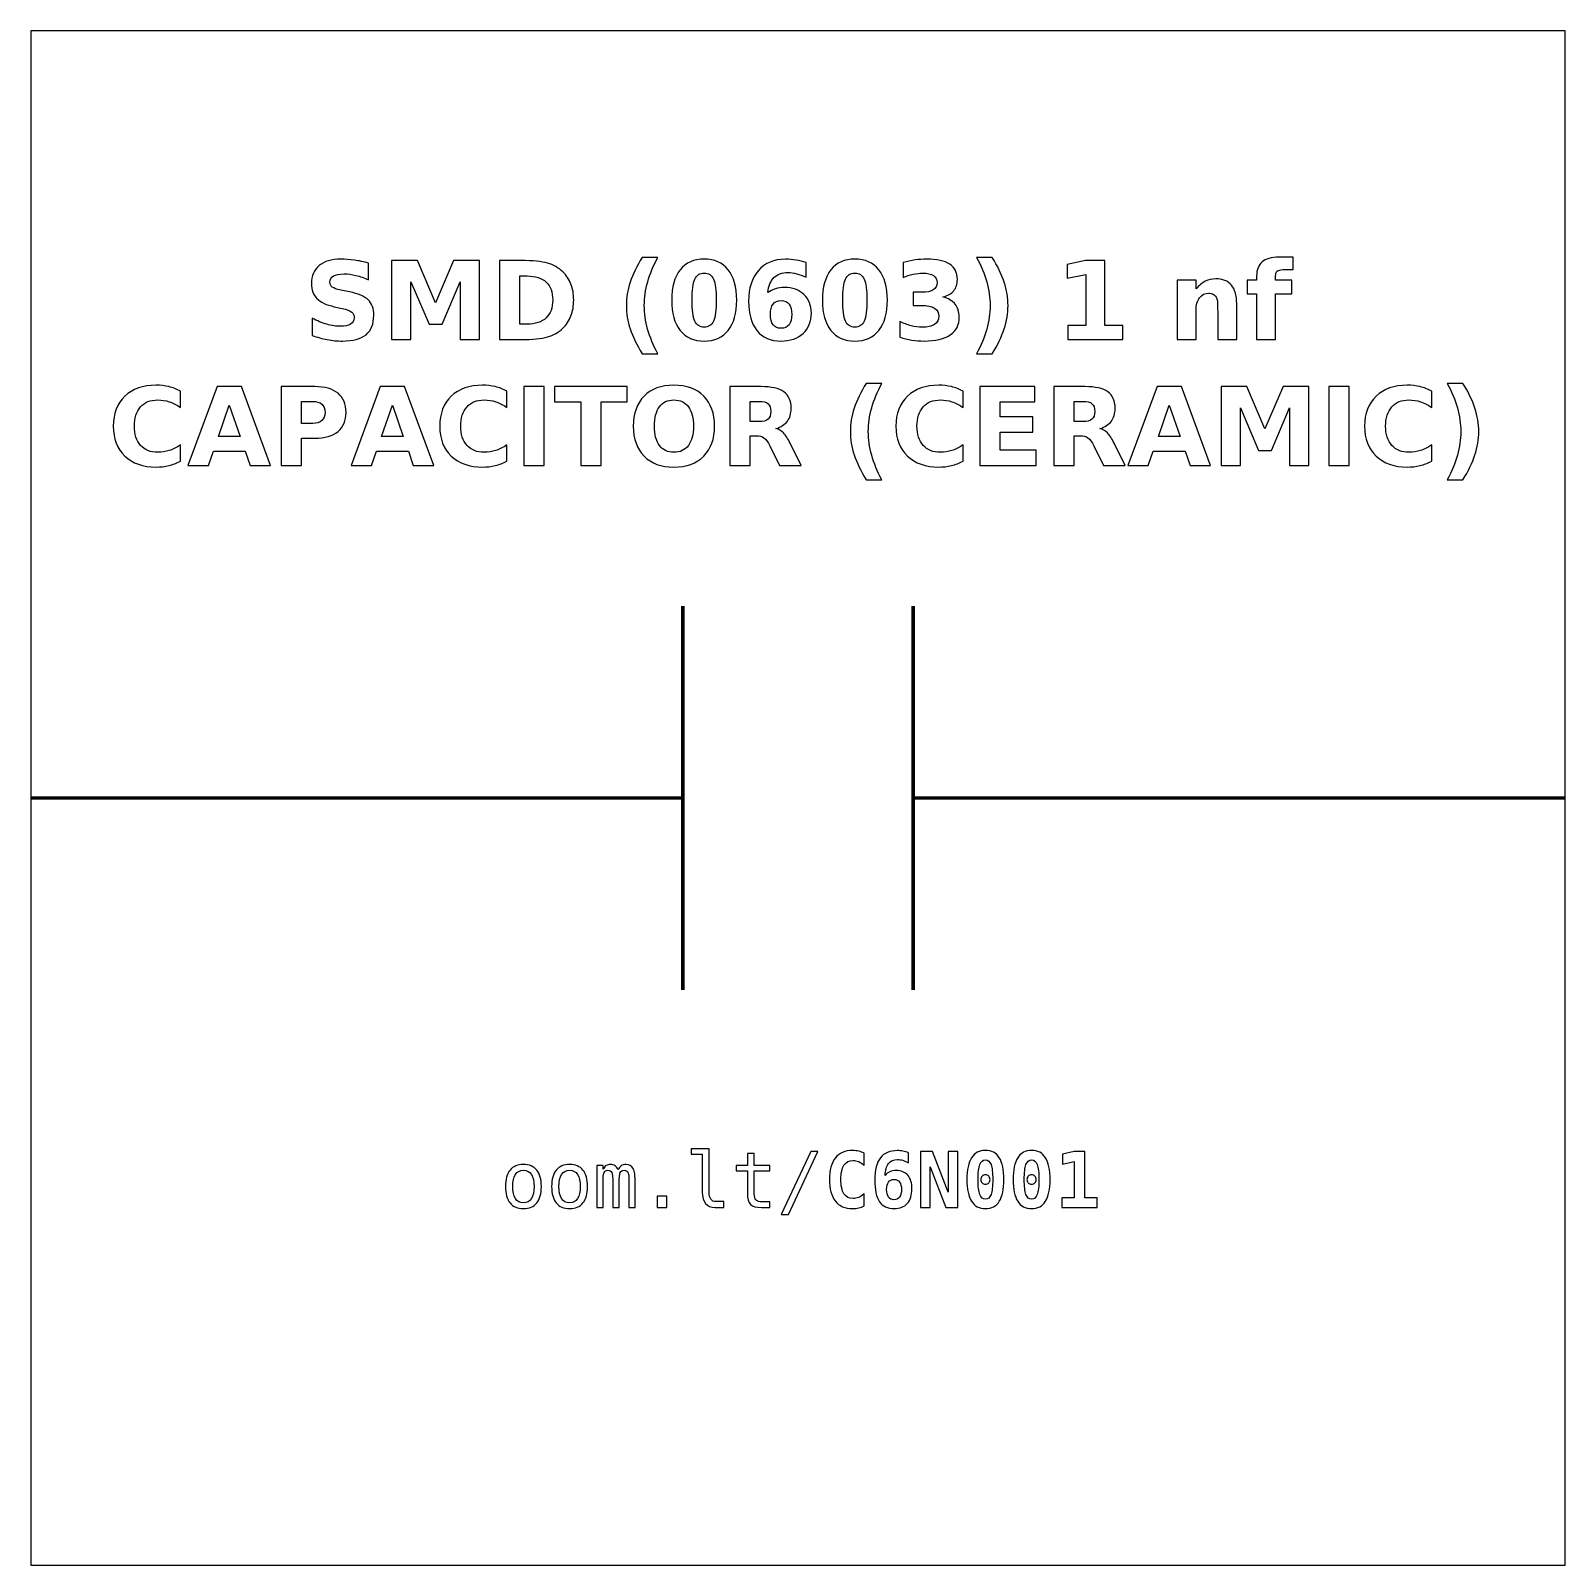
# Model space of a CAD drawing. Header units: centimetres. Extents: x -11.5 to -9.5, y -15.85 to -13.85.
import ezdxf

# ---------------------------------------------------------------- set-up
doc = ezdxf.new("R2010")
doc.units = ezdxf.units.CM
doc.header["$MEASUREMENT"] = 0
doc.layers.add('Layer 1', color=7, linetype='Continuous')

msp = doc.modelspace()

# ---------------------------------------------------------------- linework, layer by layer
at = {"layer": 'Layer 1', "color": 7}
msp.add_open_spline([(-11.5, -13.85), (-11.5, -13.85), (-9.5, -13.85), (-9.5, -13.85), (-9.5, -13.85), (-9.5, -13.85), (-9.5, -15.85), (-9.5, -15.85), (-9.5, -15.85), (-9.5, -15.85), (-11.5, -15.85), (-11.5, -15.85), (-11.5, -15.85), (-11.5, -15.85), (-11.5, -13.85), (-11.5, -13.85)], degree=3, knots=[0, 0, 0, 0, 0.25, 0.25, 0.25, 0.25, 0.5, 0.5, 0.5, 0.5, 0.75, 0.75, 0.75, 0.75, 1, 1, 1, 1], dxfattribs=at)
at = {"layer": 'Layer 1', "color": 250}
for points, knots in [([(-11.05961, -14.15284), (-11.05961, -14.15284), (-11.05961, -14.17459), (-11.05961, -14.17459), (-11.05961, -14.17459), (-11.06526, -14.17207), (-11.07078, -14.17017), (-11.07614, -14.16888), (-11.07614, -14.16888), (-11.08153, -14.16758), (-11.08661, -14.16695), (-11.09138, -14.16695), (-11.09138, -14.16695), (-11.09771, -14.16695), (-11.10241, -14.16782), (-11.10545, -14.16956), (-11.10545, -14.16956), (-11.10848, -14.17132), (-11.10999, -14.17403), (-11.10999, -14.1777), (-11.10999, -14.1777), (-11.10999, -14.18045), (-11.10898, -14.18261), (-11.10693, -14.18414), (-11.10693, -14.18414), (-11.10488, -14.18567), (-11.10117, -14.18701), (-11.09578, -14.18811), (-11.09578, -14.18811), (-11.09578, -14.18811), (-11.08449, -14.19037), (-11.08449, -14.19037), (-11.08449, -14.19037), (-11.07304, -14.19268), (-11.06493, -14.19616), (-11.06011, -14.20086), (-11.06011, -14.20086), (-11.05528, -14.20554), (-11.05286, -14.2122), (-11.05286, -14.22083), (-11.05286, -14.22083), (-11.05286, -14.23219), (-11.05622, -14.24063), (-11.06295, -14.24616), (-11.06295, -14.24616), (-11.06968, -14.25168), (-11.07995, -14.25446), (-11.09378, -14.25446), (-11.09378, -14.25446), (-11.10032, -14.25446), (-11.10686, -14.25385), (-11.11342, -14.2526), (-11.11342, -14.2526), (-11.11998, -14.25135), (-11.12657, -14.24952), (-11.13313, -14.2471), (-11.13313, -14.2471), (-11.13313, -14.2471), (-11.13313, -14.22471), (-11.13313, -14.22471), (-11.13313, -14.22471), (-11.12657, -14.22819), (-11.12022, -14.23082), (-11.11408, -14.23259), (-11.11408, -14.23259), (-11.10794, -14.23435), (-11.10204, -14.23524), (-11.09635, -14.23524), (-11.09635, -14.23524), (-11.09056, -14.23524), (-11.08612, -14.23428), (-11.08304, -14.23235), (-11.08304, -14.23235), (-11.07995, -14.23042), (-11.07843, -14.22767), (-11.07843, -14.22407), (-11.07843, -14.22407), (-11.07843, -14.22087), (-11.07946, -14.21838), (-11.08155, -14.21664), (-11.08155, -14.21664), (-11.08365, -14.2149), (-11.08781, -14.21333), (-11.09407, -14.21196), (-11.09407, -14.21196), (-11.09407, -14.21196), (-11.10434, -14.20968), (-11.10434, -14.20968), (-11.10434, -14.20968), (-11.11462, -14.20747), (-11.12215, -14.20397), (-11.1269, -14.19914), (-11.1269, -14.19914), (-11.13165, -14.19432), (-11.13402, -14.18781), (-11.13402, -14.17965), (-11.13402, -14.17965), (-11.13402, -14.16939), (-11.13071, -14.16151), (-11.1241, -14.15601), (-11.1241, -14.15601), (-11.11749, -14.15048), (-11.10799, -14.14773), (-11.09557, -14.14773), (-11.09557, -14.14773), (-11.08993, -14.14773), (-11.08412, -14.14816), (-11.07814, -14.149), (-11.07814, -14.149), (-11.07217, -14.14985), (-11.06599, -14.15112), (-11.05961, -14.15284)], [0, 0, 0, 0, 0.0357143, 0.0357143, 0.0357143, 0.0357143, 0.0714286, 0.0714286, 0.0714286, 0.0714286, 0.1071429, 0.1071429, 0.1071429, 0.1071429, 0.1428571, 0.1428571, 0.1428571, 0.1428571, 0.1785714, 0.1785714, 0.1785714, 0.1785714, 0.2142857, 0.2142857, 0.2142857, 0.2142857, 0.25, 0.25, 0.25, 0.25, 0.2857143, 0.2857143, 0.2857143, 0.2857143, 0.3214286, 0.3214286, 0.3214286, 0.3214286, 0.3571429, 0.3571429, 0.3571429, 0.3571429, 0.3928571, 0.3928571, 0.3928571, 0.3928571, 0.4285714, 0.4285714, 0.4285714, 0.4285714, 0.4642857, 0.4642857, 0.4642857, 0.4642857, 0.5, 0.5, 0.5, 0.5, 0.5357143, 0.5357143, 0.5357143, 0.5357143, 0.5714286, 0.5714286, 0.5714286, 0.5714286, 0.6071429, 0.6071429, 0.6071429, 0.6071429, 0.6428571, 0.6428571, 0.6428571, 0.6428571, 0.6785714, 0.6785714, 0.6785714, 0.6785714, 0.7142857, 0.7142857, 0.7142857, 0.7142857, 0.75, 0.75, 0.75, 0.75, 0.7857143, 0.7857143, 0.7857143, 0.7857143, 0.8214286, 0.8214286, 0.8214286, 0.8214286, 0.8571429, 0.8571429, 0.8571429, 0.8571429, 0.8928571, 0.8928571, 0.8928571, 0.8928571, 0.9285714, 0.9285714, 0.9285714, 0.9285714, 0.9642857, 0.9642857, 0.9642857, 0.9642857, 1, 1, 1, 1]), ([(-11.02958, -14.14959), (-11.02958, -14.14959), (-10.99583, -14.14959), (-10.99583, -14.14959), (-10.99583, -14.14959), (-10.99583, -14.14959), (-10.97238, -14.20465), (-10.97238, -14.20465), (-10.97238, -14.20465), (-10.97238, -14.20465), (-10.94882, -14.14959), (-10.94882, -14.14959), (-10.94882, -14.14959), (-10.94882, -14.14959), (-10.91514, -14.14959), (-10.91514, -14.14959), (-10.91514, -14.14959), (-10.91514, -14.14959), (-10.91514, -14.25246), (-10.91514, -14.25246), (-10.91514, -14.25246), (-10.91514, -14.25246), (-10.94021, -14.25246), (-10.94021, -14.25246), (-10.94021, -14.25246), (-10.94021, -14.25246), (-10.94021, -14.17722), (-10.94021, -14.17722), (-10.94021, -14.17722), (-10.94021, -14.17722), (-10.96392, -14.23268), (-10.96392, -14.23268), (-10.96392, -14.23268), (-10.96392, -14.23268), (-10.98073, -14.23268), (-10.98073, -14.23268), (-10.98073, -14.23268), (-10.98073, -14.23268), (-11.00444, -14.17722), (-11.00444, -14.17722), (-11.00444, -14.17722), (-11.00444, -14.17722), (-11.00444, -14.25246), (-11.00444, -14.25246), (-11.00444, -14.25246), (-11.00444, -14.25246), (-11.02958, -14.25246), (-11.02958, -14.25246), (-11.02958, -14.25246), (-11.02958, -14.25246), (-11.02958, -14.14959), (-11.02958, -14.14959)], [0, 0, 0, 0, 0.0769231, 0.0769231, 0.0769231, 0.0769231, 0.1538462, 0.1538462, 0.1538462, 0.1538462, 0.2307692, 0.2307692, 0.2307692, 0.2307692, 0.3076923, 0.3076923, 0.3076923, 0.3076923, 0.3846154, 0.3846154, 0.3846154, 0.3846154, 0.4615385, 0.4615385, 0.4615385, 0.4615385, 0.5384615, 0.5384615, 0.5384615, 0.5384615, 0.6153846, 0.6153846, 0.6153846, 0.6153846, 0.6923077, 0.6923077, 0.6923077, 0.6923077, 0.7692308, 0.7692308, 0.7692308, 0.7692308, 0.8461538, 0.8461538, 0.8461538, 0.8461538, 0.9230769, 0.9230769, 0.9230769, 0.9230769, 1, 1, 1, 1]), ([(-10.88915, -14.14959), (-10.88915, -14.14959), (-10.86116, -14.14959), (-10.86116, -14.14959), (-10.86116, -14.14959), (-10.84555, -14.14959), (-10.83393, -14.1507), (-10.82629, -14.15293), (-10.82629, -14.15293), (-10.81864, -14.15516), (-10.81208, -14.15893), (-10.8066, -14.16427), (-10.8066, -14.16427), (-10.80178, -14.1689), (-10.79821, -14.17426), (-10.79585, -14.18033), (-10.79585, -14.18033), (-10.79353, -14.18637), (-10.79235, -14.19324), (-10.79235, -14.20093), (-10.79235, -14.20093), (-10.79235, -14.20869), (-10.79353, -14.21561), (-10.79585, -14.2217), (-10.79585, -14.2217), (-10.79821, -14.22779), (-10.80178, -14.23315), (-10.8066, -14.23778), (-10.8066, -14.23778), (-10.81213, -14.24312), (-10.81874, -14.24689), (-10.82645, -14.24912), (-10.82645, -14.24912), (-10.83417, -14.25135), (-10.84574, -14.25246), (-10.86116, -14.25246), (-10.86116, -14.25246), (-10.86116, -14.25246), (-10.88915, -14.25246), (-10.88915, -14.25246), (-10.88915, -14.25246), (-10.88915, -14.25246), (-10.88915, -14.14959), (-10.88915, -14.14959)], [0, 0, 0, 0, 0.0909091, 0.0909091, 0.0909091, 0.0909091, 0.1818182, 0.1818182, 0.1818182, 0.1818182, 0.2727273, 0.2727273, 0.2727273, 0.2727273, 0.3636364, 0.3636364, 0.3636364, 0.3636364, 0.4545455, 0.4545455, 0.4545455, 0.4545455, 0.5454545, 0.5454545, 0.5454545, 0.5454545, 0.6363636, 0.6363636, 0.6363636, 0.6363636, 0.7272727, 0.7272727, 0.7272727, 0.7272727, 0.8181818, 0.8181818, 0.8181818, 0.8181818, 0.9090909, 0.9090909, 0.9090909, 0.9090909, 1, 1, 1, 1]), ([(-10.68266, -14.27106), (-10.68266, -14.27106), (-10.70312, -14.27106), (-10.70312, -14.27106), (-10.70312, -14.27106), (-10.71015, -14.25973), (-10.71535, -14.24893), (-10.71869, -14.2387), (-10.71869, -14.2387), (-10.72205, -14.22849), (-10.72372, -14.21836), (-10.72372, -14.20829), (-10.72372, -14.20829), (-10.72372, -14.19823), (-10.72203, -14.18804), (-10.71867, -14.17774), (-10.71867, -14.17774), (-10.71528, -14.16742), (-10.71011, -14.15665), (-10.70312, -14.14538), (-10.70312, -14.14538), (-10.70312, -14.14538), (-10.68266, -14.14538), (-10.68266, -14.14538), (-10.68266, -14.14538), (-10.68854, -14.15627), (-10.69294, -14.16692), (-10.69588, -14.17732), (-10.69588, -14.17732), (-10.69882, -14.18771), (-10.7003, -14.19799), (-10.7003, -14.20815), (-10.7003, -14.20815), (-10.7003, -14.21831), (-10.69884, -14.22859), (-10.69593, -14.23903), (-10.69593, -14.23903), (-10.69301, -14.24945), (-10.68859, -14.26013), (-10.68266, -14.27106)], [0, 0, 0, 0, 0.1, 0.1, 0.1, 0.1, 0.2, 0.2, 0.2, 0.2, 0.3, 0.3, 0.3, 0.3, 0.4, 0.4, 0.4, 0.4, 0.5, 0.5, 0.5, 0.5, 0.6, 0.6, 0.6, 0.6, 0.7, 0.7, 0.7, 0.7, 0.8, 0.8, 0.8, 0.8, 0.9, 0.9, 0.9, 0.9, 1, 1, 1, 1]), ([(-10.57993, -14.20112), (-10.57993, -14.21817), (-10.5836, -14.23132), (-10.59096, -14.24058), (-10.59096, -14.24058), (-10.5983, -14.24983), (-10.60874, -14.25446), (-10.62224, -14.25446), (-10.62224, -14.25446), (-10.63579, -14.25446), (-10.64625, -14.24983), (-10.65359, -14.24058), (-10.65359, -14.24058), (-10.66095, -14.23132), (-10.66462, -14.21817), (-10.66462, -14.20112), (-10.66462, -14.20112), (-10.66462, -14.18405), (-10.66095, -14.17087), (-10.65359, -14.16161), (-10.65359, -14.16161), (-10.64625, -14.15237), (-10.63579, -14.14773), (-10.62224, -14.14773), (-10.62224, -14.14773), (-10.60874, -14.14773), (-10.5983, -14.15237), (-10.59096, -14.16161), (-10.59096, -14.16161), (-10.5836, -14.17087), (-10.57993, -14.18405), (-10.57993, -14.20112)], [0, 0, 0, 0, 0.125, 0.125, 0.125, 0.125, 0.25, 0.25, 0.25, 0.25, 0.375, 0.375, 0.375, 0.375, 0.5, 0.5, 0.5, 0.5, 0.625, 0.625, 0.625, 0.625, 0.75, 0.75, 0.75, 0.75, 0.875, 0.875, 0.875, 0.875, 1, 1, 1, 1]), ([(-10.48934, -14.15227), (-10.48934, -14.15227), (-10.48934, -14.1713), (-10.48934, -14.1713), (-10.48934, -14.1713), (-10.49371, -14.16923), (-10.4978, -14.1677), (-10.50166, -14.16671), (-10.50166, -14.16671), (-10.50552, -14.16572), (-10.5093, -14.16523), (-10.51297, -14.16523), (-10.51297, -14.16523), (-10.52088, -14.16523), (-10.52701, -14.16742), (-10.53143, -14.17182), (-10.53143, -14.17182), (-10.53583, -14.17619), (-10.53842, -14.1827), (-10.53915, -14.19134), (-10.53915, -14.19134), (-10.53612, -14.1891), (-10.53282, -14.18741), (-10.52929, -14.18628), (-10.52929, -14.18628), (-10.52577, -14.18515), (-10.52191, -14.18459), (-10.51772, -14.18459), (-10.51772, -14.18459), (-10.50721, -14.18459), (-10.49872, -14.18767), (-10.49228, -14.19383), (-10.49228, -14.19383), (-10.48581, -14.19997), (-10.48259, -14.20803), (-10.48259, -14.21801), (-10.48259, -14.21801), (-10.48259, -14.22904), (-10.48619, -14.23786), (-10.49341, -14.24451), (-10.49341, -14.24451), (-10.5006, -14.25114), (-10.51029, -14.25446), (-10.5224, -14.25446), (-10.5224, -14.25446), (-10.53576, -14.25446), (-10.54611, -14.24994), (-10.55345, -14.24091), (-10.55345, -14.24091), (-10.56076, -14.2319), (-10.56443, -14.21909), (-10.56443, -14.20251), (-10.56443, -14.20251), (-10.56443, -14.18553), (-10.56015, -14.17217), (-10.55159, -14.16246), (-10.55159, -14.16246), (-10.54301, -14.15274), (-10.53127, -14.14787), (-10.51634, -14.14787), (-10.51634, -14.14787), (-10.51161, -14.14787), (-10.50702, -14.14825), (-10.50255, -14.14898), (-10.50255, -14.14898), (-10.49811, -14.14971), (-10.49371, -14.15081), (-10.48934, -14.15227)], [0, 0, 0, 0, 0.0588235, 0.0588235, 0.0588235, 0.0588235, 0.1176471, 0.1176471, 0.1176471, 0.1176471, 0.1764706, 0.1764706, 0.1764706, 0.1764706, 0.2352941, 0.2352941, 0.2352941, 0.2352941, 0.2941176, 0.2941176, 0.2941176, 0.2941176, 0.3529412, 0.3529412, 0.3529412, 0.3529412, 0.4117647, 0.4117647, 0.4117647, 0.4117647, 0.4705882, 0.4705882, 0.4705882, 0.4705882, 0.5294118, 0.5294118, 0.5294118, 0.5294118, 0.5882353, 0.5882353, 0.5882353, 0.5882353, 0.6470588, 0.6470588, 0.6470588, 0.6470588, 0.7058824, 0.7058824, 0.7058824, 0.7058824, 0.7647059, 0.7647059, 0.7647059, 0.7647059, 0.8235294, 0.8235294, 0.8235294, 0.8235294, 0.8823529, 0.8823529, 0.8823529, 0.8823529, 0.9411765, 0.9411765, 0.9411765, 0.9411765, 1, 1, 1, 1]), ([(-10.38355, -14.20112), (-10.38355, -14.21817), (-10.38722, -14.23132), (-10.39458, -14.24058), (-10.39458, -14.24058), (-10.40192, -14.24983), (-10.41236, -14.25446), (-10.42586, -14.25446), (-10.42586, -14.25446), (-10.43941, -14.25446), (-10.44987, -14.24983), (-10.45721, -14.24058), (-10.45721, -14.24058), (-10.46457, -14.23132), (-10.46824, -14.21817), (-10.46824, -14.20112), (-10.46824, -14.20112), (-10.46824, -14.18405), (-10.46457, -14.17087), (-10.45721, -14.16161), (-10.45721, -14.16161), (-10.44987, -14.15237), (-10.43941, -14.14773), (-10.42586, -14.14773), (-10.42586, -14.14773), (-10.41236, -14.14773), (-10.40192, -14.15237), (-10.39458, -14.16161), (-10.39458, -14.16161), (-10.38722, -14.17087), (-10.38355, -14.18405), (-10.38355, -14.20112)], [0, 0, 0, 0, 0.125, 0.125, 0.125, 0.125, 0.25, 0.25, 0.25, 0.25, 0.375, 0.375, 0.375, 0.375, 0.5, 0.5, 0.5, 0.5, 0.625, 0.625, 0.625, 0.625, 0.75, 0.75, 0.75, 0.75, 0.875, 0.875, 0.875, 0.875, 1, 1, 1, 1]), ([(-10.31107, -14.19698), (-10.30415, -14.19877), (-10.29886, -14.2019), (-10.29526, -14.20632), (-10.29526, -14.20632), (-10.29166, -14.21076), (-10.28985, -14.21638), (-10.28985, -14.22323), (-10.28985, -14.22323), (-10.28985, -14.23343), (-10.29376, -14.24119), (-10.30156, -14.24651), (-10.30156, -14.24651), (-10.30937, -14.2518), (-10.32076, -14.25446), (-10.33574, -14.25446), (-10.33574, -14.25446), (-10.34103, -14.25446), (-10.34632, -14.25404), (-10.35164, -14.25319), (-10.35164, -14.25319), (-10.35693, -14.25234), (-10.36217, -14.25105), (-10.36737, -14.24936), (-10.36737, -14.24936), (-10.36737, -14.24936), (-10.36737, -14.22889), (-10.36737, -14.22889), (-10.36737, -14.22889), (-10.36241, -14.23136), (-10.35749, -14.23325), (-10.3526, -14.23452), (-10.3526, -14.23452), (-10.34771, -14.23576), (-10.34289, -14.2364), (-10.33816, -14.2364), (-10.33816, -14.2364), (-10.33113, -14.2364), (-10.32574, -14.23517), (-10.322, -14.23275), (-10.322, -14.23275), (-10.31826, -14.23031), (-10.31638, -14.22683), (-10.31638, -14.22226), (-10.31638, -14.22226), (-10.31638, -14.21758), (-10.31831, -14.21403), (-10.32214, -14.21163), (-10.32214, -14.21163), (-10.32598, -14.20921), (-10.33164, -14.20801), (-10.33912, -14.20801), (-10.33912, -14.20801), (-10.33912, -14.20801), (-10.34973, -14.20801), (-10.34973, -14.20801), (-10.34973, -14.20801), (-10.34973, -14.20801), (-10.34973, -14.19091), (-10.34973, -14.19091), (-10.34973, -14.19091), (-10.34973, -14.19091), (-10.33858, -14.19091), (-10.33858, -14.19091), (-10.33858, -14.19091), (-10.3319, -14.19091), (-10.32696, -14.18988), (-10.3237, -14.18778), (-10.3237, -14.18778), (-10.32043, -14.18569), (-10.3188, -14.18252), (-10.3188, -14.17826), (-10.3188, -14.17826), (-10.3188, -14.17431), (-10.32038, -14.17125), (-10.32355, -14.16911), (-10.32355, -14.16911), (-10.32673, -14.16695), (-10.3312, -14.16587), (-10.33698, -14.16587), (-10.33698, -14.16587), (-10.34126, -14.16587), (-10.34557, -14.16634), (-10.34994, -14.1673), (-10.34994, -14.1673), (-10.35429, -14.16826), (-10.35862, -14.1697), (-10.36295, -14.17158), (-10.36295, -14.17158), (-10.36295, -14.17158), (-10.36295, -14.15215), (-10.36295, -14.15215), (-10.36295, -14.15215), (-10.3577, -14.15067), (-10.35253, -14.14957), (-10.34738, -14.14884), (-10.34738, -14.14884), (-10.34223, -14.14811), (-10.3372, -14.14773), (-10.33223, -14.14773), (-10.33223, -14.14773), (-10.31887, -14.14773), (-10.30886, -14.14992), (-10.30222, -14.15432), (-10.30222, -14.15432), (-10.29559, -14.15869), (-10.29228, -14.1653), (-10.29228, -14.17412), (-10.29228, -14.17412), (-10.29228, -14.18012), (-10.29385, -14.18506), (-10.29703, -14.18889), (-10.29703, -14.18889), (-10.3002, -14.19272), (-10.30488, -14.19543), (-10.31107, -14.19698)], [0, 0, 0, 0, 0.0344828, 0.0344828, 0.0344828, 0.0344828, 0.0689655, 0.0689655, 0.0689655, 0.0689655, 0.1034483, 0.1034483, 0.1034483, 0.1034483, 0.137931, 0.137931, 0.137931, 0.137931, 0.1724138, 0.1724138, 0.1724138, 0.1724138, 0.2068966, 0.2068966, 0.2068966, 0.2068966, 0.2413793, 0.2413793, 0.2413793, 0.2413793, 0.2758621, 0.2758621, 0.2758621, 0.2758621, 0.3103448, 0.3103448, 0.3103448, 0.3103448, 0.3448276, 0.3448276, 0.3448276, 0.3448276, 0.3793103, 0.3793103, 0.3793103, 0.3793103, 0.4137931, 0.4137931, 0.4137931, 0.4137931, 0.4482759, 0.4482759, 0.4482759, 0.4482759, 0.4827586, 0.4827586, 0.4827586, 0.4827586, 0.5172414, 0.5172414, 0.5172414, 0.5172414, 0.5517241, 0.5517241, 0.5517241, 0.5517241, 0.5862069, 0.5862069, 0.5862069, 0.5862069, 0.6206897, 0.6206897, 0.6206897, 0.6206897, 0.6551724, 0.6551724, 0.6551724, 0.6551724, 0.6896552, 0.6896552, 0.6896552, 0.6896552, 0.7241379, 0.7241379, 0.7241379, 0.7241379, 0.7586207, 0.7586207, 0.7586207, 0.7586207, 0.7931034, 0.7931034, 0.7931034, 0.7931034, 0.8275862, 0.8275862, 0.8275862, 0.8275862, 0.862069, 0.862069, 0.862069, 0.862069, 0.8965517, 0.8965517, 0.8965517, 0.8965517, 0.9310345, 0.9310345, 0.9310345, 0.9310345, 0.9655172, 0.9655172, 0.9655172, 0.9655172, 1, 1, 1, 1]), ([(-10.26732, -14.27106), (-10.26144, -14.26013), (-10.25702, -14.24945), (-10.25408, -14.23903), (-10.25408, -14.23903), (-10.25114, -14.22859), (-10.24968, -14.21831), (-10.24968, -14.20815), (-10.24968, -14.20815), (-10.24968, -14.19799), (-10.25114, -14.18771), (-10.25408, -14.17732), (-10.25408, -14.17732), (-10.25702, -14.16692), (-10.26144, -14.15627), (-10.26732, -14.14538), (-10.26732, -14.14538), (-10.26732, -14.14538), (-10.24686, -14.14538), (-10.24686, -14.14538), (-10.24686, -14.14538), (-10.23988, -14.15665), (-10.2347, -14.16742), (-10.23131, -14.17774), (-10.23131, -14.17774), (-10.22795, -14.18804), (-10.22626, -14.19823), (-10.22626, -14.20829), (-10.22626, -14.20829), (-10.22626, -14.21836), (-10.22793, -14.22849), (-10.23129, -14.2387), (-10.23129, -14.2387), (-10.23463, -14.24893), (-10.23983, -14.25973), (-10.24686, -14.27106), (-10.24686, -14.27106), (-10.24686, -14.27106), (-10.26732, -14.27106), (-10.26732, -14.27106)], [0, 0, 0, 0, 0.1, 0.1, 0.1, 0.1, 0.2, 0.2, 0.2, 0.2, 0.3, 0.3, 0.3, 0.3, 0.4, 0.4, 0.4, 0.4, 0.5, 0.5, 0.5, 0.5, 0.6, 0.6, 0.6, 0.6, 0.7, 0.7, 0.7, 0.7, 0.8, 0.8, 0.8, 0.8, 0.9, 0.9, 0.9, 0.9, 1, 1, 1, 1]), ([(-10.14846, -14.23414), (-10.14846, -14.23414), (-10.12503, -14.23414), (-10.12503, -14.23414), (-10.12503, -14.23414), (-10.12503, -14.23414), (-10.12503, -14.16765), (-10.12503, -14.16765), (-10.12503, -14.16765), (-10.12503, -14.16765), (-10.14907, -14.17262), (-10.14907, -14.17262), (-10.14907, -14.17262), (-10.14907, -14.17262), (-10.14907, -14.15455), (-10.14907, -14.15455), (-10.14907, -14.15455), (-10.14907, -14.15455), (-10.12517, -14.14959), (-10.12517, -14.14959), (-10.12517, -14.14959), (-10.12517, -14.14959), (-10.09996, -14.14959), (-10.09996, -14.14959), (-10.09996, -14.14959), (-10.09996, -14.14959), (-10.09996, -14.23414), (-10.09996, -14.23414), (-10.09996, -14.23414), (-10.09996, -14.23414), (-10.07654, -14.23414), (-10.07654, -14.23414), (-10.07654, -14.23414), (-10.07654, -14.23414), (-10.07654, -14.25246), (-10.07654, -14.25246), (-10.07654, -14.25246), (-10.07654, -14.25246), (-10.14846, -14.25246), (-10.14846, -14.25246), (-10.14846, -14.25246), (-10.14846, -14.25246), (-10.14846, -14.23414), (-10.14846, -14.23414)], [0, 0, 0, 0, 0.0909091, 0.0909091, 0.0909091, 0.0909091, 0.1818182, 0.1818182, 0.1818182, 0.1818182, 0.2727273, 0.2727273, 0.2727273, 0.2727273, 0.3636364, 0.3636364, 0.3636364, 0.3636364, 0.4545455, 0.4545455, 0.4545455, 0.4545455, 0.5454545, 0.5454545, 0.5454545, 0.5454545, 0.6363636, 0.6363636, 0.6363636, 0.6363636, 0.7272727, 0.7272727, 0.7272727, 0.7272727, 0.8181818, 0.8181818, 0.8181818, 0.8181818, 0.9090909, 0.9090909, 0.9090909, 0.9090909, 1, 1, 1, 1]), ([(-9.85457, -14.14524), (-9.85457, -14.14524), (-9.85457, -14.16142), (-9.85457, -14.16142), (-9.85457, -14.16142), (-9.85457, -14.16142), (-9.86823, -14.16142), (-9.86823, -14.16142), (-9.86823, -14.16142), (-9.87171, -14.16142), (-9.87416, -14.16206), (-9.87552, -14.16333), (-9.87552, -14.16333), (-9.87691, -14.1646), (-9.87759, -14.16678), (-9.87759, -14.16991), (-9.87759, -14.16991), (-9.87759, -14.16991), (-9.87759, -14.1753), (-9.87759, -14.1753), (-9.87759, -14.1753), (-9.87759, -14.1753), (-9.85652, -14.1753), (-9.85652, -14.1753), (-9.85652, -14.1753), (-9.85652, -14.1753), (-9.85652, -14.19294), (-9.85652, -14.19294), (-9.85652, -14.19294), (-9.85652, -14.19294), (-9.87759, -14.19294), (-9.87759, -14.19294), (-9.87759, -14.19294), (-9.87759, -14.19294), (-9.87759, -14.25246), (-9.87759, -14.25246), (-9.87759, -14.25246), (-9.87759, -14.25246), (-9.90226, -14.25246), (-9.90226, -14.25246), (-9.90226, -14.25246), (-9.90226, -14.25246), (-9.90226, -14.19294), (-9.90226, -14.19294), (-9.90226, -14.19294), (-9.90226, -14.19294), (-9.91452, -14.19294), (-9.91452, -14.19294), (-9.91452, -14.19294), (-9.91452, -14.19294), (-9.91452, -14.1753), (-9.91452, -14.1753), (-9.91452, -14.1753), (-9.91452, -14.1753), (-9.90226, -14.1753), (-9.90226, -14.1753), (-9.90226, -14.1753), (-9.90226, -14.1753), (-9.90226, -14.16991), (-9.90226, -14.16991), (-9.90226, -14.16991), (-9.90226, -14.16151), (-9.89991, -14.15528), (-9.89523, -14.15126), (-9.89523, -14.15126), (-9.89055, -14.14724), (-9.88328, -14.14524), (-9.87345, -14.14524), (-9.87345, -14.14524), (-9.87345, -14.14524), (-9.85457, -14.14524), (-9.85457, -14.14524)], [0, 0, 0, 0, 0.0555556, 0.0555556, 0.0555556, 0.0555556, 0.1111111, 0.1111111, 0.1111111, 0.1111111, 0.1666667, 0.1666667, 0.1666667, 0.1666667, 0.2222222, 0.2222222, 0.2222222, 0.2222222, 0.2777778, 0.2777778, 0.2777778, 0.2777778, 0.3333333, 0.3333333, 0.3333333, 0.3333333, 0.3888889, 0.3888889, 0.3888889, 0.3888889, 0.4444444, 0.4444444, 0.4444444, 0.4444444, 0.5, 0.5, 0.5, 0.5, 0.5555556, 0.5555556, 0.5555556, 0.5555556, 0.6111111, 0.6111111, 0.6111111, 0.6111111, 0.6666667, 0.6666667, 0.6666667, 0.6666667, 0.7222222, 0.7222222, 0.7222222, 0.7222222, 0.7777778, 0.7777778, 0.7777778, 0.7777778, 0.8333333, 0.8333333, 0.8333333, 0.8333333, 0.8888889, 0.8888889, 0.8888889, 0.8888889, 0.9444444, 0.9444444, 0.9444444, 0.9444444, 1, 1, 1, 1]), ([(-10.86262, -14.16965), (-10.86262, -14.16965), (-10.86262, -14.2324), (-10.86262, -14.2324), (-10.86262, -14.2324), (-10.86262, -14.2324), (-10.85312, -14.2324), (-10.85312, -14.2324), (-10.85312, -14.2324), (-10.84228, -14.2324), (-10.834, -14.22972), (-10.82829, -14.22433), (-10.82829, -14.22433), (-10.82257, -14.21897), (-10.8197, -14.21116), (-10.8197, -14.20093), (-10.8197, -14.20093), (-10.8197, -14.19072), (-10.82255, -14.18296), (-10.82824, -14.17765), (-10.82824, -14.17765), (-10.83393, -14.17231), (-10.84223, -14.16965), (-10.85312, -14.16965), (-10.85312, -14.16965), (-10.85312, -14.16965), (-10.86262, -14.16965), (-10.86262, -14.16965)], [0, 0, 0, 0, 0.1428571, 0.1428571, 0.1428571, 0.1428571, 0.2857143, 0.2857143, 0.2857143, 0.2857143, 0.4285714, 0.4285714, 0.4285714, 0.4285714, 0.5714286, 0.5714286, 0.5714286, 0.5714286, 0.7142857, 0.7142857, 0.7142857, 0.7142857, 0.8571429, 0.8571429, 0.8571429, 0.8571429, 1, 1, 1, 1]), ([(-10.60646, -14.20093), (-10.60646, -14.18807), (-10.60766, -14.17901), (-10.61008, -14.17374), (-10.61008, -14.17374), (-10.61248, -14.1685), (-10.61655, -14.16587), (-10.62224, -14.16587), (-10.62224, -14.16587), (-10.62793, -14.16587), (-10.632, -14.1685), (-10.63445, -14.17374), (-10.63445, -14.17374), (-10.63687, -14.17901), (-10.63809, -14.18807), (-10.63809, -14.20093), (-10.63809, -14.20093), (-10.63809, -14.21391), (-10.63687, -14.22309), (-10.63445, -14.2284), (-10.63445, -14.2284), (-10.632, -14.23374), (-10.62793, -14.2364), (-10.62224, -14.2364), (-10.62224, -14.2364), (-10.6166, -14.2364), (-10.61255, -14.23374), (-10.6101, -14.2284), (-10.6101, -14.2284), (-10.60768, -14.22309), (-10.60646, -14.21391), (-10.60646, -14.20093)], [0, 0, 0, 0, 0.125, 0.125, 0.125, 0.125, 0.25, 0.25, 0.25, 0.25, 0.375, 0.375, 0.375, 0.375, 0.5, 0.5, 0.5, 0.5, 0.625, 0.625, 0.625, 0.625, 0.75, 0.75, 0.75, 0.75, 0.875, 0.875, 0.875, 0.875, 1, 1, 1, 1]), ([(-10.41008, -14.20093), (-10.41008, -14.18807), (-10.41128, -14.17901), (-10.4137, -14.17374), (-10.4137, -14.17374), (-10.4161, -14.1685), (-10.42017, -14.16587), (-10.42586, -14.16587), (-10.42586, -14.16587), (-10.43155, -14.16587), (-10.43562, -14.1685), (-10.43807, -14.17374), (-10.43807, -14.17374), (-10.44049, -14.17901), (-10.44171, -14.18807), (-10.44171, -14.20093), (-10.44171, -14.20093), (-10.44171, -14.21391), (-10.44049, -14.22309), (-10.43807, -14.2284), (-10.43807, -14.2284), (-10.43562, -14.23374), (-10.43155, -14.2364), (-10.42586, -14.2364), (-10.42586, -14.2364), (-10.42022, -14.2364), (-10.41617, -14.23374), (-10.41372, -14.2284), (-10.41372, -14.2284), (-10.4113, -14.22309), (-10.41008, -14.21391), (-10.41008, -14.20093)], [0, 0, 0, 0, 0.125, 0.125, 0.125, 0.125, 0.25, 0.25, 0.25, 0.25, 0.375, 0.375, 0.375, 0.375, 0.5, 0.5, 0.5, 0.5, 0.625, 0.625, 0.625, 0.625, 0.75, 0.75, 0.75, 0.75, 0.875, 0.875, 0.875, 0.875, 1, 1, 1, 1]), ([(-9.92823, -14.20547), (-9.92823, -14.20547), (-9.92823, -14.25246), (-9.92823, -14.25246), (-9.92823, -14.25246), (-9.92823, -14.25246), (-9.95304, -14.25246), (-9.95304, -14.25246), (-9.95304, -14.25246), (-9.95304, -14.25246), (-9.95304, -14.24482), (-9.95304, -14.24482), (-9.95304, -14.24482), (-9.95304, -14.24482), (-9.95304, -14.2165), (-9.95304, -14.2165), (-9.95304, -14.2165), (-9.95304, -14.20984), (-9.95318, -14.20524), (-9.95349, -14.20272), (-9.95349, -14.20272), (-9.95379, -14.2002), (-9.95431, -14.19834), (-9.95504, -14.19714), (-9.95504, -14.19714), (-9.956, -14.19552), (-9.95732, -14.19428), (-9.95897, -14.19338), (-9.95897, -14.19338), (-9.96061, -14.19249), (-9.9625, -14.19204), (-9.96461, -14.19204), (-9.96461, -14.19204), (-9.96976, -14.19204), (-9.97381, -14.19402), (-9.97675, -14.19799), (-9.97675, -14.19799), (-9.97969, -14.20197), (-9.98115, -14.20747), (-9.98115, -14.2145), (-9.98115, -14.2145), (-9.98115, -14.2145), (-9.98115, -14.25246), (-9.98115, -14.25246), (-9.98115, -14.25246), (-9.98115, -14.25246), (-10.00582, -14.25246), (-10.00582, -14.25246), (-10.00582, -14.25246), (-10.00582, -14.25246), (-10.00582, -14.1753), (-10.00582, -14.1753), (-10.00582, -14.1753), (-10.00582, -14.1753), (-9.98115, -14.1753), (-9.98115, -14.1753), (-9.98115, -14.1753), (-9.98115, -14.1753), (-9.98115, -14.18661), (-9.98115, -14.18661), (-9.98115, -14.18661), (-9.97743, -14.18209), (-9.97348, -14.17878), (-9.96929, -14.17664), (-9.96929, -14.17664), (-9.96511, -14.1745), (-9.9605, -14.17344), (-9.95544, -14.17344), (-9.95544, -14.17344), (-9.94653, -14.17344), (-9.93978, -14.17617), (-9.93514, -14.18165), (-9.93514, -14.18165), (-9.93053, -14.1871), (-9.92823, -14.19505), (-9.92823, -14.20547)], [0, 0, 0, 0, 0.0526316, 0.0526316, 0.0526316, 0.0526316, 0.1052632, 0.1052632, 0.1052632, 0.1052632, 0.1578947, 0.1578947, 0.1578947, 0.1578947, 0.2105263, 0.2105263, 0.2105263, 0.2105263, 0.2631579, 0.2631579, 0.2631579, 0.2631579, 0.3157895, 0.3157895, 0.3157895, 0.3157895, 0.3684211, 0.3684211, 0.3684211, 0.3684211, 0.4210526, 0.4210526, 0.4210526, 0.4210526, 0.4736842, 0.4736842, 0.4736842, 0.4736842, 0.5263158, 0.5263158, 0.5263158, 0.5263158, 0.5789474, 0.5789474, 0.5789474, 0.5789474, 0.6315789, 0.6315789, 0.6315789, 0.6315789, 0.6842105, 0.6842105, 0.6842105, 0.6842105, 0.7368421, 0.7368421, 0.7368421, 0.7368421, 0.7894737, 0.7894737, 0.7894737, 0.7894737, 0.8421053, 0.8421053, 0.8421053, 0.8421053, 0.8947368, 0.8947368, 0.8947368, 0.8947368, 0.9473684, 0.9473684, 0.9473684, 0.9473684, 1, 1, 1, 1]), ([(-10.52212, -14.20168), (-10.52678, -14.20168), (-10.53026, -14.20319), (-10.53256, -14.2062), (-10.53256, -14.2062), (-10.53489, -14.20921), (-10.53604, -14.21373), (-10.53604, -14.21972), (-10.53604, -14.21972), (-10.53604, -14.22574), (-10.53489, -14.23026), (-10.53256, -14.23327), (-10.53256, -14.23327), (-10.53026, -14.23628), (-10.52678, -14.23778), (-10.52212, -14.23778), (-10.52212, -14.23778), (-10.51744, -14.23778), (-10.51394, -14.23628), (-10.51163, -14.23327), (-10.51163, -14.23327), (-10.5093, -14.23026), (-10.50815, -14.22574), (-10.50815, -14.21972), (-10.50815, -14.21972), (-10.50815, -14.21373), (-10.5093, -14.20921), (-10.51163, -14.2062), (-10.51163, -14.2062), (-10.51394, -14.20319), (-10.51744, -14.20168), (-10.52212, -14.20168)], [0, 0, 0, 0, 0.125, 0.125, 0.125, 0.125, 0.25, 0.25, 0.25, 0.25, 0.375, 0.375, 0.375, 0.375, 0.5, 0.5, 0.5, 0.5, 0.625, 0.625, 0.625, 0.625, 0.75, 0.75, 0.75, 0.75, 0.875, 0.875, 0.875, 0.875, 1, 1, 1, 1]), ([(-11.30482, -14.41107), (-11.30968, -14.41358), (-11.31476, -14.41549), (-11.32006, -14.41678), (-11.32006, -14.41678), (-11.32532, -14.41807), (-11.33085, -14.41871), (-11.33659, -14.41871), (-11.33659, -14.41871), (-11.35371, -14.41871), (-11.36728, -14.41391), (-11.3773, -14.40434), (-11.3773, -14.40434), (-11.38732, -14.39477), (-11.39233, -14.38179), (-11.39233, -14.36537), (-11.39233, -14.36537), (-11.39233, -14.34893), (-11.38732, -14.33592), (-11.3773, -14.32635), (-11.3773, -14.32635), (-11.36728, -14.31678), (-11.35371, -14.31198), (-11.33659, -14.31198), (-11.33659, -14.31198), (-11.33085, -14.31198), (-11.32532, -14.31262), (-11.32006, -14.31391), (-11.32006, -14.31391), (-11.31476, -14.3152), (-11.30968, -14.31711), (-11.30482, -14.31963), (-11.30482, -14.31963), (-11.30482, -14.31963), (-11.30482, -14.34091), (-11.30482, -14.34091), (-11.30482, -14.34091), (-11.30973, -14.33755), (-11.31458, -14.3351), (-11.31935, -14.33355), (-11.31935, -14.33355), (-11.32412, -14.33197), (-11.32916, -14.3312), (-11.33445, -14.3312), (-11.33445, -14.3312), (-11.3439, -14.3312), (-11.35136, -14.33423), (-11.35677, -14.3403), (-11.35677, -14.3403), (-11.3622, -14.34637), (-11.36491, -14.35472), (-11.36491, -14.36537), (-11.36491, -14.36537), (-11.36491, -14.376), (-11.3622, -14.38433), (-11.35677, -14.39039), (-11.35677, -14.39039), (-11.35136, -14.39646), (-11.3439, -14.39949), (-11.33445, -14.39949), (-11.33445, -14.39949), (-11.32916, -14.39949), (-11.32412, -14.39872), (-11.31935, -14.39714), (-11.31935, -14.39714), (-11.31458, -14.39559), (-11.30973, -14.39314), (-11.30482, -14.38978), (-11.30482, -14.38978), (-11.30482, -14.38978), (-11.30482, -14.41107), (-11.30482, -14.41107)], [0, 0, 0, 0, 0.0555556, 0.0555556, 0.0555556, 0.0555556, 0.1111111, 0.1111111, 0.1111111, 0.1111111, 0.1666667, 0.1666667, 0.1666667, 0.1666667, 0.2222222, 0.2222222, 0.2222222, 0.2222222, 0.2777778, 0.2777778, 0.2777778, 0.2777778, 0.3333333, 0.3333333, 0.3333333, 0.3333333, 0.3888889, 0.3888889, 0.3888889, 0.3888889, 0.4444444, 0.4444444, 0.4444444, 0.4444444, 0.5, 0.5, 0.5, 0.5, 0.5555556, 0.5555556, 0.5555556, 0.5555556, 0.6111111, 0.6111111, 0.6111111, 0.6111111, 0.6666667, 0.6666667, 0.6666667, 0.6666667, 0.7222222, 0.7222222, 0.7222222, 0.7222222, 0.7777778, 0.7777778, 0.7777778, 0.7777778, 0.8333333, 0.8333333, 0.8333333, 0.8333333, 0.8888889, 0.8888889, 0.8888889, 0.8888889, 0.9444444, 0.9444444, 0.9444444, 0.9444444, 1, 1, 1, 1]), ([(-11.22043, -14.39799), (-11.22043, -14.39799), (-11.26192, -14.39799), (-11.26192, -14.39799), (-11.26192, -14.39799), (-11.26192, -14.39799), (-11.26846, -14.41671), (-11.26846, -14.41671), (-11.26846, -14.41671), (-11.26846, -14.41671), (-11.29513, -14.41671), (-11.29513, -14.41671), (-11.29513, -14.41671), (-11.29513, -14.41671), (-11.25703, -14.31384), (-11.25703, -14.31384), (-11.25703, -14.31384), (-11.25703, -14.31384), (-11.2254, -14.31384), (-11.2254, -14.31384), (-11.2254, -14.31384), (-11.2254, -14.31384), (-11.1873, -14.41671), (-11.1873, -14.41671), (-11.1873, -14.41671), (-11.1873, -14.41671), (-11.21397, -14.41671), (-11.21397, -14.41671), (-11.21397, -14.41671), (-11.21397, -14.41671), (-11.22043, -14.39799), (-11.22043, -14.39799)], [0, 0, 0, 0, 0.125, 0.125, 0.125, 0.125, 0.25, 0.25, 0.25, 0.25, 0.375, 0.375, 0.375, 0.375, 0.5, 0.5, 0.5, 0.5, 0.625, 0.625, 0.625, 0.625, 0.75, 0.75, 0.75, 0.75, 0.875, 0.875, 0.875, 0.875, 1, 1, 1, 1]), ([(-11.17363, -14.31384), (-11.17363, -14.31384), (-11.12961, -14.31384), (-11.12961, -14.31384), (-11.12961, -14.31384), (-11.11651, -14.31384), (-11.10646, -14.31676), (-11.09945, -14.32257), (-11.09945, -14.32257), (-11.09245, -14.32838), (-11.08894, -14.33665), (-11.08894, -14.3474), (-11.08894, -14.3474), (-11.08894, -14.35817), (-11.09245, -14.36647), (-11.09945, -14.37228), (-11.09945, -14.37228), (-11.10646, -14.37809), (-11.11651, -14.38101), (-11.12961, -14.38101), (-11.12961, -14.38101), (-11.12961, -14.38101), (-11.1471, -14.38101), (-11.1471, -14.38101), (-11.1471, -14.38101), (-11.1471, -14.38101), (-11.1471, -14.41671), (-11.1471, -14.41671), (-11.1471, -14.41671), (-11.1471, -14.41671), (-11.17363, -14.41671), (-11.17363, -14.41671), (-11.17363, -14.41671), (-11.17363, -14.41671), (-11.17363, -14.31384), (-11.17363, -14.31384)], [0, 0, 0, 0, 0.1111111, 0.1111111, 0.1111111, 0.1111111, 0.2222222, 0.2222222, 0.2222222, 0.2222222, 0.3333333, 0.3333333, 0.3333333, 0.3333333, 0.4444444, 0.4444444, 0.4444444, 0.4444444, 0.5555556, 0.5555556, 0.5555556, 0.5555556, 0.6666667, 0.6666667, 0.6666667, 0.6666667, 0.7777778, 0.7777778, 0.7777778, 0.7777778, 0.8888889, 0.8888889, 0.8888889, 0.8888889, 1, 1, 1, 1]), ([(-11.0078, -14.39799), (-11.0078, -14.39799), (-11.04929, -14.39799), (-11.04929, -14.39799), (-11.04929, -14.39799), (-11.04929, -14.39799), (-11.05583, -14.41671), (-11.05583, -14.41671), (-11.05583, -14.41671), (-11.05583, -14.41671), (-11.0825, -14.41671), (-11.0825, -14.41671), (-11.0825, -14.41671), (-11.0825, -14.41671), (-11.0444, -14.31384), (-11.0444, -14.31384), (-11.0444, -14.31384), (-11.0444, -14.31384), (-11.01277, -14.31384), (-11.01277, -14.31384), (-11.01277, -14.31384), (-11.01277, -14.31384), (-10.97467, -14.41671), (-10.97467, -14.41671), (-10.97467, -14.41671), (-10.97467, -14.41671), (-11.00134, -14.41671), (-11.00134, -14.41671), (-11.00134, -14.41671), (-11.00134, -14.41671), (-11.0078, -14.39799), (-11.0078, -14.39799)], [0, 0, 0, 0, 0.125, 0.125, 0.125, 0.125, 0.25, 0.25, 0.25, 0.25, 0.375, 0.375, 0.375, 0.375, 0.5, 0.5, 0.5, 0.5, 0.625, 0.625, 0.625, 0.625, 0.75, 0.75, 0.75, 0.75, 0.875, 0.875, 0.875, 0.875, 1, 1, 1, 1]), ([(-10.87942, -14.41107), (-10.88428, -14.41358), (-10.88936, -14.41549), (-10.89466, -14.41678), (-10.89466, -14.41678), (-10.89992, -14.41807), (-10.90545, -14.41871), (-10.91119, -14.41871), (-10.91119, -14.41871), (-10.92831, -14.41871), (-10.94188, -14.41391), (-10.9519, -14.40434), (-10.9519, -14.40434), (-10.96192, -14.39477), (-10.96693, -14.38179), (-10.96693, -14.36537), (-10.96693, -14.36537), (-10.96693, -14.34893), (-10.96192, -14.33592), (-10.9519, -14.32635), (-10.9519, -14.32635), (-10.94188, -14.31678), (-10.92831, -14.31198), (-10.91119, -14.31198), (-10.91119, -14.31198), (-10.90545, -14.31198), (-10.89992, -14.31262), (-10.89466, -14.31391), (-10.89466, -14.31391), (-10.88936, -14.3152), (-10.88428, -14.31711), (-10.87942, -14.31963), (-10.87942, -14.31963), (-10.87942, -14.31963), (-10.87942, -14.34091), (-10.87942, -14.34091), (-10.87942, -14.34091), (-10.88433, -14.33755), (-10.88918, -14.3351), (-10.89395, -14.33355), (-10.89395, -14.33355), (-10.89872, -14.33197), (-10.90376, -14.3312), (-10.90905, -14.3312), (-10.90905, -14.3312), (-10.9185, -14.3312), (-10.92596, -14.33423), (-10.93137, -14.3403), (-10.93137, -14.3403), (-10.9368, -14.34637), (-10.93951, -14.35472), (-10.93951, -14.36537), (-10.93951, -14.36537), (-10.93951, -14.376), (-10.9368, -14.38433), (-10.93137, -14.39039), (-10.93137, -14.39039), (-10.92596, -14.39646), (-10.9185, -14.39949), (-10.90905, -14.39949), (-10.90905, -14.39949), (-10.90376, -14.39949), (-10.89872, -14.39872), (-10.89395, -14.39714), (-10.89395, -14.39714), (-10.88918, -14.39559), (-10.88433, -14.39314), (-10.87942, -14.38978), (-10.87942, -14.38978), (-10.87942, -14.38978), (-10.87942, -14.41107), (-10.87942, -14.41107)], [0, 0, 0, 0, 0.0555556, 0.0555556, 0.0555556, 0.0555556, 0.1111111, 0.1111111, 0.1111111, 0.1111111, 0.1666667, 0.1666667, 0.1666667, 0.1666667, 0.2222222, 0.2222222, 0.2222222, 0.2222222, 0.2777778, 0.2777778, 0.2777778, 0.2777778, 0.3333333, 0.3333333, 0.3333333, 0.3333333, 0.3888889, 0.3888889, 0.3888889, 0.3888889, 0.4444444, 0.4444444, 0.4444444, 0.4444444, 0.5, 0.5, 0.5, 0.5, 0.5555556, 0.5555556, 0.5555556, 0.5555556, 0.6111111, 0.6111111, 0.6111111, 0.6111111, 0.6666667, 0.6666667, 0.6666667, 0.6666667, 0.7222222, 0.7222222, 0.7222222, 0.7222222, 0.7777778, 0.7777778, 0.7777778, 0.7777778, 0.8333333, 0.8333333, 0.8333333, 0.8333333, 0.8888889, 0.8888889, 0.8888889, 0.8888889, 0.9444444, 0.9444444, 0.9444444, 0.9444444, 1, 1, 1, 1]), ([(-10.85745, -14.31384), (-10.85745, -14.31384), (-10.83092, -14.31384), (-10.83092, -14.31384), (-10.83092, -14.31384), (-10.83092, -14.31384), (-10.83092, -14.41671), (-10.83092, -14.41671), (-10.83092, -14.41671), (-10.83092, -14.41671), (-10.85745, -14.41671), (-10.85745, -14.41671), (-10.85745, -14.41671), (-10.85745, -14.41671), (-10.85745, -14.31384), (-10.85745, -14.31384)], [0, 0, 0, 0, 0.25, 0.25, 0.25, 0.25, 0.5, 0.5, 0.5, 0.5, 0.75, 0.75, 0.75, 0.75, 1, 1, 1, 1]), ([(-10.81724, -14.31384), (-10.81724, -14.31384), (-10.72244, -14.31384), (-10.72244, -14.31384), (-10.72244, -14.31384), (-10.72244, -14.31384), (-10.72244, -14.3339), (-10.72244, -14.3339), (-10.72244, -14.3339), (-10.72244, -14.3339), (-10.75654, -14.3339), (-10.75654, -14.3339), (-10.75654, -14.3339), (-10.75654, -14.3339), (-10.75654, -14.41671), (-10.75654, -14.41671), (-10.75654, -14.41671), (-10.75654, -14.41671), (-10.78307, -14.41671), (-10.78307, -14.41671), (-10.78307, -14.41671), (-10.78307, -14.41671), (-10.78307, -14.3339), (-10.78307, -14.3339), (-10.78307, -14.3339), (-10.78307, -14.3339), (-10.81724, -14.3339), (-10.81724, -14.3339), (-10.81724, -14.3339), (-10.81724, -14.3339), (-10.81724, -14.31384), (-10.81724, -14.31384)], [0, 0, 0, 0, 0.125, 0.125, 0.125, 0.125, 0.25, 0.25, 0.25, 0.25, 0.375, 0.375, 0.375, 0.375, 0.5, 0.5, 0.5, 0.5, 0.625, 0.625, 0.625, 0.625, 0.75, 0.75, 0.75, 0.75, 0.875, 0.875, 0.875, 0.875, 1, 1, 1, 1]), ([(-10.66171, -14.31198), (-10.64518, -14.31198), (-10.63222, -14.31671), (-10.62286, -14.32619), (-10.62286, -14.32619), (-10.61348, -14.33564), (-10.6088, -14.34869), (-10.6088, -14.36537), (-10.6088, -14.36537), (-10.6088, -14.382), (-10.61348, -14.39505), (-10.62286, -14.4045), (-10.62286, -14.4045), (-10.63222, -14.41398), (-10.64518, -14.41871), (-10.66171, -14.41871), (-10.66171, -14.41871), (-10.6782, -14.41871), (-10.69113, -14.41398), (-10.70054, -14.4045), (-10.70054, -14.4045), (-10.70992, -14.39505), (-10.71463, -14.382), (-10.71463, -14.36537), (-10.71463, -14.36537), (-10.71463, -14.34869), (-10.70992, -14.33564), (-10.70054, -14.32619), (-10.70054, -14.32619), (-10.69113, -14.31671), (-10.6782, -14.31198), (-10.66171, -14.31198)], [0, 0, 0, 0, 0.125, 0.125, 0.125, 0.125, 0.25, 0.25, 0.25, 0.25, 0.375, 0.375, 0.375, 0.375, 0.5, 0.5, 0.5, 0.5, 0.625, 0.625, 0.625, 0.625, 0.75, 0.75, 0.75, 0.75, 0.875, 0.875, 0.875, 0.875, 1, 1, 1, 1]), ([(-10.5622, -14.37779), (-10.5622, -14.37779), (-10.5622, -14.41671), (-10.5622, -14.41671), (-10.5622, -14.41671), (-10.5622, -14.41671), (-10.58873, -14.41671), (-10.58873, -14.41671), (-10.58873, -14.41671), (-10.58873, -14.41671), (-10.58873, -14.31384), (-10.58873, -14.31384), (-10.58873, -14.31384), (-10.58873, -14.31384), (-10.54821, -14.31384), (-10.54821, -14.31384), (-10.54821, -14.31384), (-10.53466, -14.31384), (-10.52471, -14.31612), (-10.51841, -14.32066), (-10.51841, -14.32066), (-10.51209, -14.3252), (-10.50893, -14.3324), (-10.50893, -14.34223), (-10.50893, -14.34223), (-10.50893, -14.34902), (-10.51058, -14.35462), (-10.51385, -14.35897), (-10.51385, -14.35897), (-10.51714, -14.36335), (-10.5221, -14.36657), (-10.52871, -14.36862), (-10.52871, -14.36862), (-10.52509, -14.36946), (-10.52182, -14.37132), (-10.51895, -14.37424), (-10.51895, -14.37424), (-10.51608, -14.37715), (-10.51319, -14.38157), (-10.51025, -14.3875), (-10.51025, -14.3875), (-10.51025, -14.3875), (-10.49583, -14.41671), (-10.49583, -14.41671), (-10.49583, -14.41671), (-10.49583, -14.41671), (-10.5241, -14.41671), (-10.5241, -14.41671), (-10.5241, -14.41671), (-10.5241, -14.41671), (-10.53664, -14.39115), (-10.53664, -14.39115), (-10.53664, -14.39115), (-10.53915, -14.38602), (-10.54172, -14.38249), (-10.54433, -14.38061), (-10.54433, -14.38061), (-10.54692, -14.37873), (-10.55037, -14.37779), (-10.5547, -14.37779), (-10.5547, -14.37779), (-10.5547, -14.37779), (-10.5622, -14.37779), (-10.5622, -14.37779)], [0, 0, 0, 0, 0.0625, 0.0625, 0.0625, 0.0625, 0.125, 0.125, 0.125, 0.125, 0.1875, 0.1875, 0.1875, 0.1875, 0.25, 0.25, 0.25, 0.25, 0.3125, 0.3125, 0.3125, 0.3125, 0.375, 0.375, 0.375, 0.375, 0.4375, 0.4375, 0.4375, 0.4375, 0.5, 0.5, 0.5, 0.5, 0.5625, 0.5625, 0.5625, 0.5625, 0.625, 0.625, 0.625, 0.625, 0.6875, 0.6875, 0.6875, 0.6875, 0.75, 0.75, 0.75, 0.75, 0.8125, 0.8125, 0.8125, 0.8125, 0.875, 0.875, 0.875, 0.875, 0.9375, 0.9375, 0.9375, 0.9375, 1, 1, 1, 1]), ([(-10.39071, -14.43531), (-10.39071, -14.43531), (-10.41117, -14.43531), (-10.41117, -14.43531), (-10.41117, -14.43531), (-10.4182, -14.42398), (-10.4234, -14.41318), (-10.42674, -14.40295), (-10.42674, -14.40295), (-10.4301, -14.39274), (-10.43177, -14.38261), (-10.43177, -14.37254), (-10.43177, -14.37254), (-10.43177, -14.36248), (-10.43008, -14.35229), (-10.42672, -14.34199), (-10.42672, -14.34199), (-10.42333, -14.33167), (-10.41816, -14.3209), (-10.41117, -14.30963), (-10.41117, -14.30963), (-10.41117, -14.30963), (-10.39071, -14.30963), (-10.39071, -14.30963), (-10.39071, -14.30963), (-10.39659, -14.32052), (-10.40099, -14.33117), (-10.40393, -14.34157), (-10.40393, -14.34157), (-10.40687, -14.35196), (-10.40835, -14.36224), (-10.40835, -14.3724), (-10.40835, -14.3724), (-10.40835, -14.38256), (-10.40689, -14.39284), (-10.40398, -14.40328), (-10.40398, -14.40328), (-10.40106, -14.4137), (-10.39664, -14.42438), (-10.39071, -14.43531)], [0, 0, 0, 0, 0.1, 0.1, 0.1, 0.1, 0.2, 0.2, 0.2, 0.2, 0.3, 0.3, 0.3, 0.3, 0.4, 0.4, 0.4, 0.4, 0.5, 0.5, 0.5, 0.5, 0.6, 0.6, 0.6, 0.6, 0.7, 0.7, 0.7, 0.7, 0.8, 0.8, 0.8, 0.8, 0.9, 0.9, 0.9, 0.9, 1, 1, 1, 1]), ([(-10.28488, -14.41107), (-10.28974, -14.41358), (-10.29482, -14.41549), (-10.30012, -14.41678), (-10.30012, -14.41678), (-10.30538, -14.41807), (-10.31091, -14.41871), (-10.31665, -14.41871), (-10.31665, -14.41871), (-10.33377, -14.41871), (-10.34734, -14.41391), (-10.35736, -14.40434), (-10.35736, -14.40434), (-10.36738, -14.39477), (-10.37239, -14.38179), (-10.37239, -14.36537), (-10.37239, -14.36537), (-10.37239, -14.34893), (-10.36738, -14.33592), (-10.35736, -14.32635), (-10.35736, -14.32635), (-10.34734, -14.31678), (-10.33377, -14.31198), (-10.31665, -14.31198), (-10.31665, -14.31198), (-10.31091, -14.31198), (-10.30538, -14.31262), (-10.30012, -14.31391), (-10.30012, -14.31391), (-10.29482, -14.3152), (-10.28974, -14.31711), (-10.28488, -14.31963), (-10.28488, -14.31963), (-10.28488, -14.31963), (-10.28488, -14.34091), (-10.28488, -14.34091), (-10.28488, -14.34091), (-10.28979, -14.33755), (-10.29464, -14.3351), (-10.29941, -14.33355), (-10.29941, -14.33355), (-10.30418, -14.33197), (-10.30922, -14.3312), (-10.31451, -14.3312), (-10.31451, -14.3312), (-10.32396, -14.3312), (-10.33142, -14.33423), (-10.33683, -14.3403), (-10.33683, -14.3403), (-10.34226, -14.34637), (-10.34497, -14.35472), (-10.34497, -14.36537), (-10.34497, -14.36537), (-10.34497, -14.376), (-10.34226, -14.38433), (-10.33683, -14.39039), (-10.33683, -14.39039), (-10.33142, -14.39646), (-10.32396, -14.39949), (-10.31451, -14.39949), (-10.31451, -14.39949), (-10.30922, -14.39949), (-10.30418, -14.39872), (-10.29941, -14.39714), (-10.29941, -14.39714), (-10.29464, -14.39559), (-10.28979, -14.39314), (-10.28488, -14.38978), (-10.28488, -14.38978), (-10.28488, -14.38978), (-10.28488, -14.41107), (-10.28488, -14.41107)], [0, 0, 0, 0, 0.0555556, 0.0555556, 0.0555556, 0.0555556, 0.1111111, 0.1111111, 0.1111111, 0.1111111, 0.1666667, 0.1666667, 0.1666667, 0.1666667, 0.2222222, 0.2222222, 0.2222222, 0.2222222, 0.2777778, 0.2777778, 0.2777778, 0.2777778, 0.3333333, 0.3333333, 0.3333333, 0.3333333, 0.3888889, 0.3888889, 0.3888889, 0.3888889, 0.4444444, 0.4444444, 0.4444444, 0.4444444, 0.5, 0.5, 0.5, 0.5, 0.5555556, 0.5555556, 0.5555556, 0.5555556, 0.6111111, 0.6111111, 0.6111111, 0.6111111, 0.6666667, 0.6666667, 0.6666667, 0.6666667, 0.7222222, 0.7222222, 0.7222222, 0.7222222, 0.7777778, 0.7777778, 0.7777778, 0.7777778, 0.8333333, 0.8333333, 0.8333333, 0.8333333, 0.8888889, 0.8888889, 0.8888889, 0.8888889, 0.9444444, 0.9444444, 0.9444444, 0.9444444, 1, 1, 1, 1]), ([(-10.26291, -14.31384), (-10.26291, -14.31384), (-10.19132, -14.31384), (-10.19132, -14.31384), (-10.19132, -14.31384), (-10.19132, -14.31384), (-10.19132, -14.3339), (-10.19132, -14.3339), (-10.19132, -14.3339), (-10.19132, -14.3339), (-10.23638, -14.3339), (-10.23638, -14.3339), (-10.23638, -14.3339), (-10.23638, -14.3339), (-10.23638, -14.35305), (-10.23638, -14.35305), (-10.23638, -14.35305), (-10.23638, -14.35305), (-10.19403, -14.35305), (-10.19403, -14.35305), (-10.19403, -14.35305), (-10.19403, -14.35305), (-10.19403, -14.37311), (-10.19403, -14.37311), (-10.19403, -14.37311), (-10.19403, -14.37311), (-10.23638, -14.37311), (-10.23638, -14.37311), (-10.23638, -14.37311), (-10.23638, -14.37311), (-10.23638, -14.39665), (-10.23638, -14.39665), (-10.23638, -14.39665), (-10.23638, -14.39665), (-10.18982, -14.39665), (-10.18982, -14.39665), (-10.18982, -14.39665), (-10.18982, -14.39665), (-10.18982, -14.41671), (-10.18982, -14.41671), (-10.18982, -14.41671), (-10.18982, -14.41671), (-10.26291, -14.41671), (-10.26291, -14.41671), (-10.26291, -14.41671), (-10.26291, -14.41671), (-10.26291, -14.31384), (-10.26291, -14.31384)], [0, 0, 0, 0, 0.0833333, 0.0833333, 0.0833333, 0.0833333, 0.1666667, 0.1666667, 0.1666667, 0.1666667, 0.25, 0.25, 0.25, 0.25, 0.3333333, 0.3333333, 0.3333333, 0.3333333, 0.4166667, 0.4166667, 0.4166667, 0.4166667, 0.5, 0.5, 0.5, 0.5, 0.5833333, 0.5833333, 0.5833333, 0.5833333, 0.6666667, 0.6666667, 0.6666667, 0.6666667, 0.75, 0.75, 0.75, 0.75, 0.8333333, 0.8333333, 0.8333333, 0.8333333, 0.9166667, 0.9166667, 0.9166667, 0.9166667, 1, 1, 1, 1]), ([(-10.13998, -14.37779), (-10.13998, -14.37779), (-10.13998, -14.41671), (-10.13998, -14.41671), (-10.13998, -14.41671), (-10.13998, -14.41671), (-10.16651, -14.41671), (-10.16651, -14.41671), (-10.16651, -14.41671), (-10.16651, -14.41671), (-10.16651, -14.31384), (-10.16651, -14.31384), (-10.16651, -14.31384), (-10.16651, -14.31384), (-10.12599, -14.31384), (-10.12599, -14.31384), (-10.12599, -14.31384), (-10.11244, -14.31384), (-10.10249, -14.31612), (-10.09619, -14.32066), (-10.09619, -14.32066), (-10.08987, -14.3252), (-10.08671, -14.3324), (-10.08671, -14.34223), (-10.08671, -14.34223), (-10.08671, -14.34902), (-10.08836, -14.35462), (-10.09163, -14.35897), (-10.09163, -14.35897), (-10.09492, -14.36335), (-10.09988, -14.36657), (-10.10649, -14.36862), (-10.10649, -14.36862), (-10.10287, -14.36946), (-10.0996, -14.37132), (-10.09673, -14.37424), (-10.09673, -14.37424), (-10.09386, -14.37715), (-10.09097, -14.38157), (-10.08803, -14.3875), (-10.08803, -14.3875), (-10.08803, -14.3875), (-10.07361, -14.41671), (-10.07361, -14.41671), (-10.07361, -14.41671), (-10.07361, -14.41671), (-10.10188, -14.41671), (-10.10188, -14.41671), (-10.10188, -14.41671), (-10.10188, -14.41671), (-10.11442, -14.39115), (-10.11442, -14.39115), (-10.11442, -14.39115), (-10.11693, -14.38602), (-10.1195, -14.38249), (-10.12211, -14.38061), (-10.12211, -14.38061), (-10.1247, -14.37873), (-10.12815, -14.37779), (-10.13248, -14.37779), (-10.13248, -14.37779), (-10.13248, -14.37779), (-10.13998, -14.37779), (-10.13998, -14.37779)], [0, 0, 0, 0, 0.0625, 0.0625, 0.0625, 0.0625, 0.125, 0.125, 0.125, 0.125, 0.1875, 0.1875, 0.1875, 0.1875, 0.25, 0.25, 0.25, 0.25, 0.3125, 0.3125, 0.3125, 0.3125, 0.375, 0.375, 0.375, 0.375, 0.4375, 0.4375, 0.4375, 0.4375, 0.5, 0.5, 0.5, 0.5, 0.5625, 0.5625, 0.5625, 0.5625, 0.625, 0.625, 0.625, 0.625, 0.6875, 0.6875, 0.6875, 0.6875, 0.75, 0.75, 0.75, 0.75, 0.8125, 0.8125, 0.8125, 0.8125, 0.875, 0.875, 0.875, 0.875, 0.9375, 0.9375, 0.9375, 0.9375, 1, 1, 1, 1]), ([(-9.99544, -14.39799), (-9.99544, -14.39799), (-10.03693, -14.39799), (-10.03693, -14.39799), (-10.03693, -14.39799), (-10.03693, -14.39799), (-10.04347, -14.41671), (-10.04347, -14.41671), (-10.04347, -14.41671), (-10.04347, -14.41671), (-10.07014, -14.41671), (-10.07014, -14.41671), (-10.07014, -14.41671), (-10.07014, -14.41671), (-10.03204, -14.31384), (-10.03204, -14.31384), (-10.03204, -14.31384), (-10.03204, -14.31384), (-10.00041, -14.31384), (-10.00041, -14.31384), (-10.00041, -14.31384), (-10.00041, -14.31384), (-9.96231, -14.41671), (-9.96231, -14.41671), (-9.96231, -14.41671), (-9.96231, -14.41671), (-9.98898, -14.41671), (-9.98898, -14.41671), (-9.98898, -14.41671), (-9.98898, -14.41671), (-9.99544, -14.39799), (-9.99544, -14.39799)], [0, 0, 0, 0, 0.125, 0.125, 0.125, 0.125, 0.25, 0.25, 0.25, 0.25, 0.375, 0.375, 0.375, 0.375, 0.5, 0.5, 0.5, 0.5, 0.625, 0.625, 0.625, 0.625, 0.75, 0.75, 0.75, 0.75, 0.875, 0.875, 0.875, 0.875, 1, 1, 1, 1]), ([(-9.94864, -14.31384), (-9.94864, -14.31384), (-9.91489, -14.31384), (-9.91489, -14.31384), (-9.91489, -14.31384), (-9.91489, -14.31384), (-9.89144, -14.3689), (-9.89144, -14.3689), (-9.89144, -14.3689), (-9.89144, -14.3689), (-9.86788, -14.31384), (-9.86788, -14.31384), (-9.86788, -14.31384), (-9.86788, -14.31384), (-9.8342, -14.31384), (-9.8342, -14.31384), (-9.8342, -14.31384), (-9.8342, -14.31384), (-9.8342, -14.41671), (-9.8342, -14.41671), (-9.8342, -14.41671), (-9.8342, -14.41671), (-9.85927, -14.41671), (-9.85927, -14.41671), (-9.85927, -14.41671), (-9.85927, -14.41671), (-9.85927, -14.34147), (-9.85927, -14.34147), (-9.85927, -14.34147), (-9.85927, -14.34147), (-9.88298, -14.39693), (-9.88298, -14.39693), (-9.88298, -14.39693), (-9.88298, -14.39693), (-9.89979, -14.39693), (-9.89979, -14.39693), (-9.89979, -14.39693), (-9.89979, -14.39693), (-9.9235, -14.34147), (-9.9235, -14.34147), (-9.9235, -14.34147), (-9.9235, -14.34147), (-9.9235, -14.41671), (-9.9235, -14.41671), (-9.9235, -14.41671), (-9.9235, -14.41671), (-9.94864, -14.41671), (-9.94864, -14.41671), (-9.94864, -14.41671), (-9.94864, -14.41671), (-9.94864, -14.31384), (-9.94864, -14.31384)], [0, 0, 0, 0, 0.0769231, 0.0769231, 0.0769231, 0.0769231, 0.1538462, 0.1538462, 0.1538462, 0.1538462, 0.2307692, 0.2307692, 0.2307692, 0.2307692, 0.3076923, 0.3076923, 0.3076923, 0.3076923, 0.3846154, 0.3846154, 0.3846154, 0.3846154, 0.4615385, 0.4615385, 0.4615385, 0.4615385, 0.5384615, 0.5384615, 0.5384615, 0.5384615, 0.6153846, 0.6153846, 0.6153846, 0.6153846, 0.6923077, 0.6923077, 0.6923077, 0.6923077, 0.7692308, 0.7692308, 0.7692308, 0.7692308, 0.8461538, 0.8461538, 0.8461538, 0.8461538, 0.9230769, 0.9230769, 0.9230769, 0.9230769, 1, 1, 1, 1]), ([(-9.80821, -14.31384), (-9.80821, -14.31384), (-9.78168, -14.31384), (-9.78168, -14.31384), (-9.78168, -14.31384), (-9.78168, -14.31384), (-9.78168, -14.41671), (-9.78168, -14.41671), (-9.78168, -14.41671), (-9.78168, -14.41671), (-9.80821, -14.41671), (-9.80821, -14.41671), (-9.80821, -14.41671), (-9.80821, -14.41671), (-9.80821, -14.31384), (-9.80821, -14.31384)], [0, 0, 0, 0, 0.25, 0.25, 0.25, 0.25, 0.5, 0.5, 0.5, 0.5, 0.75, 0.75, 0.75, 0.75, 1, 1, 1, 1]), ([(-9.67414, -14.41107), (-9.679, -14.41358), (-9.68408, -14.41549), (-9.68938, -14.41678), (-9.68938, -14.41678), (-9.69464, -14.41807), (-9.70017, -14.41871), (-9.70591, -14.41871), (-9.70591, -14.41871), (-9.72303, -14.41871), (-9.7366, -14.41391), (-9.74662, -14.40434), (-9.74662, -14.40434), (-9.75664, -14.39477), (-9.76165, -14.38179), (-9.76165, -14.36537), (-9.76165, -14.36537), (-9.76165, -14.34893), (-9.75664, -14.33592), (-9.74662, -14.32635), (-9.74662, -14.32635), (-9.7366, -14.31678), (-9.72303, -14.31198), (-9.70591, -14.31198), (-9.70591, -14.31198), (-9.70017, -14.31198), (-9.69464, -14.31262), (-9.68938, -14.31391), (-9.68938, -14.31391), (-9.68408, -14.3152), (-9.679, -14.31711), (-9.67414, -14.31963), (-9.67414, -14.31963), (-9.67414, -14.31963), (-9.67414, -14.34091), (-9.67414, -14.34091), (-9.67414, -14.34091), (-9.67905, -14.33755), (-9.6839, -14.3351), (-9.68867, -14.33355), (-9.68867, -14.33355), (-9.69344, -14.33197), (-9.69848, -14.3312), (-9.70377, -14.3312), (-9.70377, -14.3312), (-9.71322, -14.3312), (-9.72068, -14.33423), (-9.72609, -14.3403), (-9.72609, -14.3403), (-9.73152, -14.34637), (-9.73423, -14.35472), (-9.73423, -14.36537), (-9.73423, -14.36537), (-9.73423, -14.376), (-9.73152, -14.38433), (-9.72609, -14.39039), (-9.72609, -14.39039), (-9.72068, -14.39646), (-9.71322, -14.39949), (-9.70377, -14.39949), (-9.70377, -14.39949), (-9.69848, -14.39949), (-9.69344, -14.39872), (-9.68867, -14.39714), (-9.68867, -14.39714), (-9.6839, -14.39559), (-9.67905, -14.39314), (-9.67414, -14.38978), (-9.67414, -14.38978), (-9.67414, -14.38978), (-9.67414, -14.41107), (-9.67414, -14.41107)], [0, 0, 0, 0, 0.0555556, 0.0555556, 0.0555556, 0.0555556, 0.1111111, 0.1111111, 0.1111111, 0.1111111, 0.1666667, 0.1666667, 0.1666667, 0.1666667, 0.2222222, 0.2222222, 0.2222222, 0.2222222, 0.2777778, 0.2777778, 0.2777778, 0.2777778, 0.3333333, 0.3333333, 0.3333333, 0.3333333, 0.3888889, 0.3888889, 0.3888889, 0.3888889, 0.4444444, 0.4444444, 0.4444444, 0.4444444, 0.5, 0.5, 0.5, 0.5, 0.5555556, 0.5555556, 0.5555556, 0.5555556, 0.6111111, 0.6111111, 0.6111111, 0.6111111, 0.6666667, 0.6666667, 0.6666667, 0.6666667, 0.7222222, 0.7222222, 0.7222222, 0.7222222, 0.7777778, 0.7777778, 0.7777778, 0.7777778, 0.8333333, 0.8333333, 0.8333333, 0.8333333, 0.8888889, 0.8888889, 0.8888889, 0.8888889, 0.9444444, 0.9444444, 0.9444444, 0.9444444, 1, 1, 1, 1]), ([(-9.65384, -14.43531), (-9.64796, -14.42438), (-9.64354, -14.4137), (-9.6406, -14.40328), (-9.6406, -14.40328), (-9.63766, -14.39284), (-9.6362, -14.38256), (-9.6362, -14.3724), (-9.6362, -14.3724), (-9.6362, -14.36224), (-9.63766, -14.35196), (-9.6406, -14.34157), (-9.6406, -14.34157), (-9.64354, -14.33117), (-9.64796, -14.32052), (-9.65384, -14.30963), (-9.65384, -14.30963), (-9.65384, -14.30963), (-9.63338, -14.30963), (-9.63338, -14.30963), (-9.63338, -14.30963), (-9.6264, -14.3209), (-9.62122, -14.33167), (-9.61783, -14.34199), (-9.61783, -14.34199), (-9.61447, -14.35229), (-9.61278, -14.36248), (-9.61278, -14.37254), (-9.61278, -14.37254), (-9.61278, -14.38261), (-9.61445, -14.39274), (-9.61781, -14.40295), (-9.61781, -14.40295), (-9.62115, -14.41318), (-9.62635, -14.42398), (-9.63338, -14.43531), (-9.63338, -14.43531), (-9.63338, -14.43531), (-9.65384, -14.43531), (-9.65384, -14.43531)], [0, 0, 0, 0, 0.1, 0.1, 0.1, 0.1, 0.2, 0.2, 0.2, 0.2, 0.3, 0.3, 0.3, 0.3, 0.4, 0.4, 0.4, 0.4, 0.5, 0.5, 0.5, 0.5, 0.6, 0.6, 0.6, 0.6, 0.7, 0.7, 0.7, 0.7, 0.8, 0.8, 0.8, 0.8, 0.9, 0.9, 0.9, 0.9, 1, 1, 1, 1]), ([(-11.25531, -14.37889), (-11.25531, -14.37889), (-11.22711, -14.37889), (-11.22711, -14.37889), (-11.22711, -14.37889), (-11.22711, -14.37889), (-11.24118, -14.33797), (-11.24118, -14.33797), (-11.24118, -14.33797), (-11.24118, -14.33797), (-11.25531, -14.37889), (-11.25531, -14.37889)], [0, 0, 0, 0, 0.3333333, 0.3333333, 0.3333333, 0.3333333, 0.6666667, 0.6666667, 0.6666667, 0.6666667, 1, 1, 1, 1]), ([(-11.1471, -14.33306), (-11.1471, -14.33306), (-11.1471, -14.36179), (-11.1471, -14.36179), (-11.1471, -14.36179), (-11.1471, -14.36179), (-11.13243, -14.36179), (-11.13243, -14.36179), (-11.13243, -14.36179), (-11.12728, -14.36179), (-11.1233, -14.36055), (-11.1205, -14.35803), (-11.1205, -14.35803), (-11.1177, -14.35554), (-11.11629, -14.35199), (-11.11629, -14.3474), (-11.11629, -14.3474), (-11.11629, -14.34279), (-11.1177, -14.33926), (-11.1205, -14.33677), (-11.1205, -14.33677), (-11.1233, -14.3343), (-11.12728, -14.33306), (-11.13243, -14.33306), (-11.13243, -14.33306), (-11.13243, -14.33306), (-11.1471, -14.33306), (-11.1471, -14.33306)], [0, 0, 0, 0, 0.1428571, 0.1428571, 0.1428571, 0.1428571, 0.2857143, 0.2857143, 0.2857143, 0.2857143, 0.4285714, 0.4285714, 0.4285714, 0.4285714, 0.5714286, 0.5714286, 0.5714286, 0.5714286, 0.7142857, 0.7142857, 0.7142857, 0.7142857, 0.8571429, 0.8571429, 0.8571429, 0.8571429, 1, 1, 1, 1]), ([(-11.04268, -14.37889), (-11.04268, -14.37889), (-11.01448, -14.37889), (-11.01448, -14.37889), (-11.01448, -14.37889), (-11.01448, -14.37889), (-11.02855, -14.33797), (-11.02855, -14.33797), (-11.02855, -14.33797), (-11.02855, -14.33797), (-11.04268, -14.37889), (-11.04268, -14.37889)], [0, 0, 0, 0, 0.3333333, 0.3333333, 0.3333333, 0.3333333, 0.6666667, 0.6666667, 0.6666667, 0.6666667, 1, 1, 1, 1]), ([(-10.66171, -14.3312), (-10.6698, -14.3312), (-10.67606, -14.33418), (-10.68053, -14.34016), (-10.68053, -14.34016), (-10.68497, -14.34613), (-10.68721, -14.35453), (-10.68721, -14.36537), (-10.68721, -14.36537), (-10.68721, -14.37619), (-10.68497, -14.38456), (-10.68053, -14.39053), (-10.68053, -14.39053), (-10.67606, -14.39651), (-10.6698, -14.39949), (-10.66171, -14.39949), (-10.66171, -14.39949), (-10.65357, -14.39949), (-10.6473, -14.39651), (-10.64283, -14.39053), (-10.64283, -14.39053), (-10.63838, -14.38456), (-10.63615, -14.37619), (-10.63615, -14.36537), (-10.63615, -14.36537), (-10.63615, -14.35453), (-10.63838, -14.34613), (-10.64283, -14.34016), (-10.64283, -14.34016), (-10.6473, -14.33418), (-10.65357, -14.3312), (-10.66171, -14.3312)], [0, 0, 0, 0, 0.125, 0.125, 0.125, 0.125, 0.25, 0.25, 0.25, 0.25, 0.375, 0.375, 0.375, 0.375, 0.5, 0.5, 0.5, 0.5, 0.625, 0.625, 0.625, 0.625, 0.75, 0.75, 0.75, 0.75, 0.875, 0.875, 0.875, 0.875, 1, 1, 1, 1]), ([(-10.55103, -14.35947), (-10.54548, -14.35947), (-10.54148, -14.35843), (-10.53908, -14.35636), (-10.53908, -14.35636), (-10.53666, -14.35429), (-10.53546, -14.35088), (-10.53546, -14.34615), (-10.53546, -14.34615), (-10.53546, -14.34147), (-10.53666, -14.33811), (-10.53908, -14.33609), (-10.53908, -14.33609), (-10.54148, -14.33407), (-10.54548, -14.33306), (-10.55103, -14.33306), (-10.55103, -14.33306), (-10.55103, -14.33306), (-10.5622, -14.33306), (-10.5622, -14.33306), (-10.5622, -14.33306), (-10.5622, -14.33306), (-10.5622, -14.35947), (-10.5622, -14.35947), (-10.5622, -14.35947), (-10.5622, -14.35947), (-10.55103, -14.35947), (-10.55103, -14.35947)], [0, 0, 0, 0, 0.1428571, 0.1428571, 0.1428571, 0.1428571, 0.2857143, 0.2857143, 0.2857143, 0.2857143, 0.4285714, 0.4285714, 0.4285714, 0.4285714, 0.5714286, 0.5714286, 0.5714286, 0.5714286, 0.7142857, 0.7142857, 0.7142857, 0.7142857, 0.8571429, 0.8571429, 0.8571429, 0.8571429, 1, 1, 1, 1]), ([(-10.12881, -14.35947), (-10.12326, -14.35947), (-10.11926, -14.35843), (-10.11686, -14.35636), (-10.11686, -14.35636), (-10.11444, -14.35429), (-10.11324, -14.35088), (-10.11324, -14.34615), (-10.11324, -14.34615), (-10.11324, -14.34147), (-10.11444, -14.33811), (-10.11686, -14.33609), (-10.11686, -14.33609), (-10.11926, -14.33407), (-10.12326, -14.33306), (-10.12881, -14.33306), (-10.12881, -14.33306), (-10.12881, -14.33306), (-10.13998, -14.33306), (-10.13998, -14.33306), (-10.13998, -14.33306), (-10.13998, -14.33306), (-10.13998, -14.35947), (-10.13998, -14.35947), (-10.13998, -14.35947), (-10.13998, -14.35947), (-10.12881, -14.35947), (-10.12881, -14.35947)], [0, 0, 0, 0, 0.1428571, 0.1428571, 0.1428571, 0.1428571, 0.2857143, 0.2857143, 0.2857143, 0.2857143, 0.4285714, 0.4285714, 0.4285714, 0.4285714, 0.5714286, 0.5714286, 0.5714286, 0.5714286, 0.7142857, 0.7142857, 0.7142857, 0.7142857, 0.8571429, 0.8571429, 0.8571429, 0.8571429, 1, 1, 1, 1]), ([(-10.03032, -14.37889), (-10.03032, -14.37889), (-10.00212, -14.37889), (-10.00212, -14.37889), (-10.00212, -14.37889), (-10.00212, -14.37889), (-10.01619, -14.33797), (-10.01619, -14.33797), (-10.01619, -14.33797), (-10.01619, -14.33797), (-10.03032, -14.37889), (-10.03032, -14.37889)], [0, 0, 0, 0, 0.3333333, 0.3333333, 0.3333333, 0.3333333, 0.6666667, 0.6666667, 0.6666667, 0.6666667, 1, 1, 1, 1]), ([(-10.61593, -15.3638), (-10.61593, -15.36784), (-10.61519, -15.37087), (-10.61371, -15.37292), (-10.61371, -15.37292), (-10.61223, -15.37497), (-10.61004, -15.376), (-10.60714, -15.376), (-10.60714, -15.376), (-10.60714, -15.376), (-10.59664, -15.376), (-10.59664, -15.376), (-10.59664, -15.376), (-10.59664, -15.376), (-10.59664, -15.38362), (-10.59664, -15.38362), (-10.59664, -15.38362), (-10.59664, -15.38362), (-10.60801, -15.38362), (-10.60801, -15.38362), (-10.60801, -15.38362), (-10.61339, -15.38362), (-10.61754, -15.38189), (-10.62049, -15.37844), (-10.62049, -15.37844), (-10.62344, -15.37499), (-10.62491, -15.3701), (-10.62491, -15.3638), (-10.62491, -15.3638), (-10.62491, -15.3638), (-10.62491, -15.31413), (-10.62491, -15.31413), (-10.62491, -15.31413), (-10.62491, -15.31413), (-10.63931, -15.31413), (-10.63931, -15.31413), (-10.63931, -15.31413), (-10.63931, -15.31413), (-10.63931, -15.3071), (-10.63931, -15.3071), (-10.63931, -15.3071), (-10.63931, -15.3071), (-10.61593, -15.3071), (-10.61593, -15.3071), (-10.61593, -15.3071), (-10.61593, -15.3071), (-10.61593, -15.3638), (-10.61593, -15.3638)], [0, 0, 0, 0, 0.0833333, 0.0833333, 0.0833333, 0.0833333, 0.1666667, 0.1666667, 0.1666667, 0.1666667, 0.25, 0.25, 0.25, 0.25, 0.3333333, 0.3333333, 0.3333333, 0.3333333, 0.4166667, 0.4166667, 0.4166667, 0.4166667, 0.5, 0.5, 0.5, 0.5, 0.5833333, 0.5833333, 0.5833333, 0.5833333, 0.6666667, 0.6666667, 0.6666667, 0.6666667, 0.75, 0.75, 0.75, 0.75, 0.8333333, 0.8333333, 0.8333333, 0.8333333, 0.9166667, 0.9166667, 0.9166667, 0.9166667, 1, 1, 1, 1]), ([(-10.55693, -15.3134), (-10.55693, -15.3134), (-10.55693, -15.32893), (-10.55693, -15.32893), (-10.55693, -15.32893), (-10.55693, -15.32893), (-10.53651, -15.32893), (-10.53651, -15.32893), (-10.53651, -15.32893), (-10.53651, -15.32893), (-10.53651, -15.33592), (-10.53651, -15.33592), (-10.53651, -15.33592), (-10.53651, -15.33592), (-10.55693, -15.33592), (-10.55693, -15.33592), (-10.55693, -15.33592), (-10.55693, -15.33592), (-10.55693, -15.3656), (-10.55693, -15.3656), (-10.55693, -15.3656), (-10.55693, -15.36964), (-10.55617, -15.37245), (-10.55463, -15.37404), (-10.55463, -15.37404), (-10.5531, -15.37564), (-10.55043, -15.37644), (-10.54663, -15.37644), (-10.54663, -15.37644), (-10.54663, -15.37644), (-10.53651, -15.37644), (-10.53651, -15.37644), (-10.53651, -15.37644), (-10.53651, -15.37644), (-10.53651, -15.38362), (-10.53651, -15.38362), (-10.53651, -15.38362), (-10.53651, -15.38362), (-10.5475, -15.38362), (-10.5475, -15.38362), (-10.5475, -15.38362), (-10.55425, -15.38362), (-10.559, -15.38227), (-10.56177, -15.37957), (-10.56177, -15.37957), (-10.56453, -15.37687), (-10.56592, -15.3722), (-10.56592, -15.3656), (-10.56592, -15.3656), (-10.56592, -15.3656), (-10.56592, -15.33592), (-10.56592, -15.33592), (-10.56592, -15.33592), (-10.56592, -15.33592), (-10.58052, -15.33592), (-10.58052, -15.33592), (-10.58052, -15.33592), (-10.58052, -15.33592), (-10.58052, -15.32893), (-10.58052, -15.32893), (-10.58052, -15.32893), (-10.58052, -15.32893), (-10.56592, -15.32893), (-10.56592, -15.32893), (-10.56592, -15.32893), (-10.56592, -15.32893), (-10.56592, -15.3134), (-10.56592, -15.3134), (-10.56592, -15.3134), (-10.56592, -15.3134), (-10.55693, -15.3134), (-10.55693, -15.3134)], [0, 0, 0, 0, 0.0555556, 0.0555556, 0.0555556, 0.0555556, 0.1111111, 0.1111111, 0.1111111, 0.1111111, 0.1666667, 0.1666667, 0.1666667, 0.1666667, 0.2222222, 0.2222222, 0.2222222, 0.2222222, 0.2777778, 0.2777778, 0.2777778, 0.2777778, 0.3333333, 0.3333333, 0.3333333, 0.3333333, 0.3888889, 0.3888889, 0.3888889, 0.3888889, 0.4444444, 0.4444444, 0.4444444, 0.4444444, 0.5, 0.5, 0.5, 0.5, 0.5555556, 0.5555556, 0.5555556, 0.5555556, 0.6111111, 0.6111111, 0.6111111, 0.6111111, 0.6666667, 0.6666667, 0.6666667, 0.6666667, 0.7222222, 0.7222222, 0.7222222, 0.7222222, 0.7777778, 0.7777778, 0.7777778, 0.7777778, 0.8333333, 0.8333333, 0.8333333, 0.8333333, 0.8888889, 0.8888889, 0.8888889, 0.8888889, 0.9444444, 0.9444444, 0.9444444, 0.9444444, 1, 1, 1, 1]), ([(-10.48329, -15.31071), (-10.48329, -15.31071), (-10.474, -15.31071), (-10.474, -15.31071), (-10.474, -15.31071), (-10.474, -15.31071), (-10.51239, -15.3929), (-10.51239, -15.3929), (-10.51239, -15.3929), (-10.51239, -15.3929), (-10.52173, -15.3929), (-10.52173, -15.3929), (-10.52173, -15.3929), (-10.52173, -15.3929), (-10.48329, -15.31071), (-10.48329, -15.31071)], [0, 0, 0, 0, 0.25, 0.25, 0.25, 0.25, 0.5, 0.5, 0.5, 0.5, 0.75, 0.75, 0.75, 0.75, 1, 1, 1, 1]), ([(-10.41371, -15.38152), (-10.41599, -15.38269), (-10.41838, -15.38357), (-10.4209, -15.38415), (-10.4209, -15.38415), (-10.4234, -15.38474), (-10.42603, -15.38504), (-10.4288, -15.38504), (-10.4288, -15.38504), (-10.43863, -15.38504), (-10.44615, -15.3818), (-10.45132, -15.37532), (-10.45132, -15.37532), (-10.4565, -15.36884), (-10.45908, -15.35948), (-10.45908, -15.34723), (-10.45908, -15.34723), (-10.45908, -15.33497), (-10.4565, -15.3256), (-10.45132, -15.31911), (-10.45132, -15.31911), (-10.44615, -15.31263), (-10.43863, -15.3094), (-10.4288, -15.3094), (-10.4288, -15.3094), (-10.42603, -15.3094), (-10.42338, -15.3097), (-10.42085, -15.31028), (-10.42085, -15.31028), (-10.4183, -15.31086), (-10.41593, -15.31175), (-10.41371, -15.31291), (-10.41371, -15.31291), (-10.41371, -15.31291), (-10.41371, -15.32893), (-10.41371, -15.32893), (-10.41371, -15.32893), (-10.41618, -15.32665), (-10.4186, -15.32498), (-10.42091, -15.32391), (-10.42091, -15.32391), (-10.42325, -15.32286), (-10.42565, -15.32233), (-10.42813, -15.32233), (-10.42813, -15.32233), (-10.4334, -15.32233), (-10.43738, -15.32443), (-10.44006, -15.32861), (-10.44006, -15.32861), (-10.44275, -15.3328), (-10.4441, -15.339), (-10.4441, -15.34723), (-10.4441, -15.34723), (-10.4441, -15.35545), (-10.44275, -15.36163), (-10.44006, -15.36582), (-10.44006, -15.36582), (-10.43738, -15.37), (-10.4334, -15.3721), (-10.42813, -15.3721), (-10.42813, -15.3721), (-10.42565, -15.3721), (-10.42325, -15.37157), (-10.42091, -15.37052), (-10.42091, -15.37052), (-10.4186, -15.36945), (-10.41618, -15.36779), (-10.41371, -15.3655), (-10.41371, -15.3655), (-10.41371, -15.3655), (-10.41371, -15.38152), (-10.41371, -15.38152)], [0, 0, 0, 0, 0.0555556, 0.0555556, 0.0555556, 0.0555556, 0.1111111, 0.1111111, 0.1111111, 0.1111111, 0.1666667, 0.1666667, 0.1666667, 0.1666667, 0.2222222, 0.2222222, 0.2222222, 0.2222222, 0.2777778, 0.2777778, 0.2777778, 0.2777778, 0.3333333, 0.3333333, 0.3333333, 0.3333333, 0.3888889, 0.3888889, 0.3888889, 0.3888889, 0.4444444, 0.4444444, 0.4444444, 0.4444444, 0.5, 0.5, 0.5, 0.5, 0.5555556, 0.5555556, 0.5555556, 0.5555556, 0.6111111, 0.6111111, 0.6111111, 0.6111111, 0.6666667, 0.6666667, 0.6666667, 0.6666667, 0.7222222, 0.7222222, 0.7222222, 0.7222222, 0.7777778, 0.7777778, 0.7777778, 0.7777778, 0.8333333, 0.8333333, 0.8333333, 0.8333333, 0.8888889, 0.8888889, 0.8888889, 0.8888889, 0.9444444, 0.9444444, 0.9444444, 0.9444444, 1, 1, 1, 1]), ([(-10.356, -15.31243), (-10.356, -15.31243), (-10.356, -15.32551), (-10.356, -15.32551), (-10.356, -15.32551), (-10.35857, -15.32405), (-10.36104, -15.32295), (-10.3634, -15.32221), (-10.3634, -15.32221), (-10.36575, -15.32148), (-10.36802, -15.32111), (-10.3702, -15.32111), (-10.3702, -15.32111), (-10.3754, -15.32111), (-10.37937, -15.32286), (-10.38209, -15.32636), (-10.38209, -15.32636), (-10.3848, -15.32986), (-10.38622, -15.33503), (-10.38635, -15.34187), (-10.38635, -15.34187), (-10.38482, -15.33975), (-10.38287, -15.33817), (-10.3805, -15.3371), (-10.3805, -15.3371), (-10.37812, -15.33605), (-10.37532, -15.33552), (-10.3721, -15.33552), (-10.3721, -15.33552), (-10.36552, -15.33552), (-10.36045, -15.3376), (-10.35687, -15.34175), (-10.35687, -15.34175), (-10.35328, -15.3459), (-10.3515, -15.35178), (-10.3515, -15.3594), (-10.3515, -15.3594), (-10.3515, -15.36757), (-10.35352, -15.3739), (-10.35754, -15.3784), (-10.35754, -15.3784), (-10.36155, -15.38289), (-10.3672, -15.38514), (-10.3745, -15.38514), (-10.3745, -15.38514), (-10.38339, -15.38514), (-10.38984, -15.38215), (-10.39386, -15.3762), (-10.39386, -15.3762), (-10.39787, -15.37024), (-10.39989, -15.36062), (-10.39989, -15.34733), (-10.39989, -15.34733), (-10.39989, -15.33472), (-10.39744, -15.32525), (-10.39252, -15.31895), (-10.39252, -15.31895), (-10.3876, -15.31265), (-10.38024, -15.3095), (-10.3704, -15.3095), (-10.3704, -15.3095), (-10.36812, -15.3095), (-10.36577, -15.30975), (-10.36335, -15.31023), (-10.36335, -15.31023), (-10.36092, -15.31071), (-10.35847, -15.31145), (-10.356, -15.31243)], [0, 0, 0, 0, 0.0588235, 0.0588235, 0.0588235, 0.0588235, 0.1176471, 0.1176471, 0.1176471, 0.1176471, 0.1764706, 0.1764706, 0.1764706, 0.1764706, 0.2352941, 0.2352941, 0.2352941, 0.2352941, 0.2941176, 0.2941176, 0.2941176, 0.2941176, 0.3529412, 0.3529412, 0.3529412, 0.3529412, 0.4117647, 0.4117647, 0.4117647, 0.4117647, 0.4705882, 0.4705882, 0.4705882, 0.4705882, 0.5294118, 0.5294118, 0.5294118, 0.5294118, 0.5882353, 0.5882353, 0.5882353, 0.5882353, 0.6470588, 0.6470588, 0.6470588, 0.6470588, 0.7058824, 0.7058824, 0.7058824, 0.7058824, 0.7647059, 0.7647059, 0.7647059, 0.7647059, 0.8235294, 0.8235294, 0.8235294, 0.8235294, 0.8823529, 0.8823529, 0.8823529, 0.8823529, 0.9411765, 0.9411765, 0.9411765, 0.9411765, 1, 1, 1, 1]), ([(-10.34026, -15.31071), (-10.34026, -15.31071), (-10.32478, -15.31071), (-10.32478, -15.31071), (-10.32478, -15.31071), (-10.32478, -15.31071), (-10.30448, -15.3637), (-10.30448, -15.3637), (-10.30448, -15.3637), (-10.30448, -15.3637), (-10.30448, -15.31071), (-10.30448, -15.31071), (-10.30448, -15.31071), (-10.30448, -15.31071), (-10.29177, -15.31071), (-10.29177, -15.31071), (-10.29177, -15.31071), (-10.29177, -15.31071), (-10.29177, -15.38362), (-10.29177, -15.38362), (-10.29177, -15.38362), (-10.29177, -15.38362), (-10.30716, -15.38362), (-10.30716, -15.38362), (-10.30716, -15.38362), (-10.30716, -15.38362), (-10.32756, -15.33063), (-10.32756, -15.33063), (-10.32756, -15.33063), (-10.32756, -15.33063), (-10.32756, -15.38362), (-10.32756, -15.38362), (-10.32756, -15.38362), (-10.32756, -15.38362), (-10.34026, -15.38362), (-10.34026, -15.38362), (-10.34026, -15.38362), (-10.34026, -15.38362), (-10.34026, -15.31071), (-10.34026, -15.31071)], [0, 0, 0, 0, 0.1, 0.1, 0.1, 0.1, 0.2, 0.2, 0.2, 0.2, 0.3, 0.3, 0.3, 0.3, 0.4, 0.4, 0.4, 0.4, 0.5, 0.5, 0.5, 0.5, 0.6, 0.6, 0.6, 0.6, 0.7, 0.7, 0.7, 0.7, 0.8, 0.8, 0.8, 0.8, 0.9, 0.9, 0.9, 0.9, 1, 1, 1, 1]), ([(-10.27987, -15.34723), (-10.27987, -15.33462), (-10.27787, -15.32515), (-10.27387, -15.31885), (-10.27387, -15.31885), (-10.26985, -15.31255), (-10.26383, -15.3094), (-10.25578, -15.3094), (-10.25578, -15.3094), (-10.24772, -15.3094), (-10.24168, -15.31253), (-10.23767, -15.31881), (-10.23767, -15.31881), (-10.23366, -15.3251), (-10.23166, -15.33458), (-10.23166, -15.34723), (-10.23166, -15.34723), (-10.23166, -15.35987), (-10.23366, -15.36934), (-10.23767, -15.37562), (-10.23767, -15.37562), (-10.24168, -15.3819), (-10.24772, -15.38504), (-10.25578, -15.38504), (-10.25578, -15.38504), (-10.26383, -15.38504), (-10.26985, -15.38189), (-10.27387, -15.37559), (-10.27387, -15.37559), (-10.27787, -15.36929), (-10.27987, -15.35983), (-10.27987, -15.34723)], [0, 0, 0, 0, 0.125, 0.125, 0.125, 0.125, 0.25, 0.25, 0.25, 0.25, 0.375, 0.375, 0.375, 0.375, 0.5, 0.5, 0.5, 0.5, 0.625, 0.625, 0.625, 0.625, 0.75, 0.75, 0.75, 0.75, 0.875, 0.875, 0.875, 0.875, 1, 1, 1, 1]), ([(-10.21966, -15.34723), (-10.21966, -15.33462), (-10.21766, -15.32515), (-10.21366, -15.31885), (-10.21366, -15.31885), (-10.20964, -15.31255), (-10.20362, -15.3094), (-10.19557, -15.3094), (-10.19557, -15.3094), (-10.18751, -15.3094), (-10.18147, -15.31253), (-10.17746, -15.31881), (-10.17746, -15.31881), (-10.17345, -15.3251), (-10.17145, -15.33458), (-10.17145, -15.34723), (-10.17145, -15.34723), (-10.17145, -15.35987), (-10.17345, -15.36934), (-10.17746, -15.37562), (-10.17746, -15.37562), (-10.18147, -15.3819), (-10.18751, -15.38504), (-10.19557, -15.38504), (-10.19557, -15.38504), (-10.20362, -15.38504), (-10.20964, -15.38189), (-10.21366, -15.37559), (-10.21366, -15.37559), (-10.21766, -15.36929), (-10.21966, -15.35983), (-10.21966, -15.34723)], [0, 0, 0, 0, 0.125, 0.125, 0.125, 0.125, 0.25, 0.25, 0.25, 0.25, 0.375, 0.375, 0.375, 0.375, 0.5, 0.5, 0.5, 0.5, 0.625, 0.625, 0.625, 0.625, 0.75, 0.75, 0.75, 0.75, 0.875, 0.875, 0.875, 0.875, 1, 1, 1, 1]), ([(-10.15627, -15.37092), (-10.15627, -15.37092), (-10.14015, -15.37092), (-10.14015, -15.37092), (-10.14015, -15.37092), (-10.14015, -15.37092), (-10.14015, -15.3236), (-10.14015, -15.3236), (-10.14015, -15.3236), (-10.14015, -15.3236), (-10.15513, -15.32731), (-10.15513, -15.32731), (-10.15513, -15.32731), (-10.15513, -15.32731), (-10.15513, -15.31433), (-10.15513, -15.31433), (-10.15513, -15.31433), (-10.15513, -15.31433), (-10.14005, -15.31071), (-10.14005, -15.31071), (-10.14005, -15.31071), (-10.14005, -15.31071), (-10.12613, -15.31071), (-10.12613, -15.31071), (-10.12613, -15.31071), (-10.12613, -15.31071), (-10.12613, -15.37092), (-10.12613, -15.37092), (-10.12613, -15.37092), (-10.12613, -15.37092), (-10.11001, -15.37092), (-10.11001, -15.37092), (-10.11001, -15.37092), (-10.11001, -15.37092), (-10.11001, -15.38362), (-10.11001, -15.38362), (-10.11001, -15.38362), (-10.11001, -15.38362), (-10.15627, -15.38362), (-10.15627, -15.38362), (-10.15627, -15.38362), (-10.15627, -15.38362), (-10.15627, -15.37092), (-10.15627, -15.37092)], [0, 0, 0, 0, 0.0909091, 0.0909091, 0.0909091, 0.0909091, 0.1818182, 0.1818182, 0.1818182, 0.1818182, 0.2727273, 0.2727273, 0.2727273, 0.2727273, 0.3636364, 0.3636364, 0.3636364, 0.3636364, 0.4545455, 0.4545455, 0.4545455, 0.4545455, 0.5454545, 0.5454545, 0.5454545, 0.5454545, 0.6363636, 0.6363636, 0.6363636, 0.6363636, 0.7272727, 0.7272727, 0.7272727, 0.7272727, 0.8181818, 0.8181818, 0.8181818, 0.8181818, 0.9090909, 0.9090909, 0.9090909, 0.9090909, 1, 1, 1, 1]), ([(-10.85788, -15.32761), (-10.8503, -15.32761), (-10.8445, -15.33006), (-10.84048, -15.33498), (-10.84048, -15.33498), (-10.83646, -15.3399), (-10.83445, -15.34702), (-10.83445, -15.35632), (-10.83445, -15.35632), (-10.83445, -15.36567), (-10.83645, -15.37279), (-10.84045, -15.37769), (-10.84045, -15.37769), (-10.84447, -15.38259), (-10.85027, -15.38504), (-10.85788, -15.38504), (-10.85788, -15.38504), (-10.86548, -15.38504), (-10.87127, -15.38259), (-10.87529, -15.37769), (-10.87529, -15.37769), (-10.87929, -15.37279), (-10.88129, -15.36567), (-10.88129, -15.35632), (-10.88129, -15.35632), (-10.88129, -15.34702), (-10.87929, -15.3399), (-10.87529, -15.33498), (-10.87529, -15.33498), (-10.87127, -15.33006), (-10.86548, -15.32761), (-10.85788, -15.32761)], [0, 0, 0, 0, 0.125, 0.125, 0.125, 0.125, 0.25, 0.25, 0.25, 0.25, 0.375, 0.375, 0.375, 0.375, 0.5, 0.5, 0.5, 0.5, 0.625, 0.625, 0.625, 0.625, 0.75, 0.75, 0.75, 0.75, 0.875, 0.875, 0.875, 0.875, 1, 1, 1, 1]), ([(-10.85788, -15.33523), (-10.86245, -15.33523), (-10.8659, -15.337), (-10.86825, -15.34055), (-10.86825, -15.34055), (-10.8706, -15.3441), (-10.87177, -15.34937), (-10.87177, -15.35632), (-10.87177, -15.35632), (-10.87177, -15.36325), (-10.8706, -15.3685), (-10.86825, -15.37207), (-10.86825, -15.37207), (-10.8659, -15.37564), (-10.86245, -15.37742), (-10.85788, -15.37742), (-10.85788, -15.37742), (-10.8533, -15.37742), (-10.84983, -15.37564), (-10.84748, -15.37207), (-10.84748, -15.37207), (-10.84513, -15.3685), (-10.84397, -15.36325), (-10.84397, -15.35632), (-10.84397, -15.35632), (-10.84397, -15.34937), (-10.84513, -15.3441), (-10.84748, -15.34055), (-10.84748, -15.34055), (-10.84983, -15.337), (-10.8533, -15.33523), (-10.85788, -15.33523)], [0, 0, 0, 0, 0.125, 0.125, 0.125, 0.125, 0.25, 0.25, 0.25, 0.25, 0.375, 0.375, 0.375, 0.375, 0.5, 0.5, 0.5, 0.5, 0.625, 0.625, 0.625, 0.625, 0.75, 0.75, 0.75, 0.75, 0.875, 0.875, 0.875, 0.875, 1, 1, 1, 1]), ([(-10.79767, -15.32761), (-10.79009, -15.32761), (-10.78429, -15.33006), (-10.78027, -15.33498), (-10.78027, -15.33498), (-10.77625, -15.3399), (-10.77424, -15.34702), (-10.77424, -15.35632), (-10.77424, -15.35632), (-10.77424, -15.36567), (-10.77624, -15.37279), (-10.78024, -15.37769), (-10.78024, -15.37769), (-10.78426, -15.38259), (-10.79006, -15.38504), (-10.79767, -15.38504), (-10.79767, -15.38504), (-10.80527, -15.38504), (-10.81106, -15.38259), (-10.81508, -15.37769), (-10.81508, -15.37769), (-10.81908, -15.37279), (-10.82108, -15.36567), (-10.82108, -15.35632), (-10.82108, -15.35632), (-10.82108, -15.34702), (-10.81908, -15.3399), (-10.81508, -15.33498), (-10.81508, -15.33498), (-10.81106, -15.33006), (-10.80527, -15.32761), (-10.79767, -15.32761)], [0, 0, 0, 0, 0.125, 0.125, 0.125, 0.125, 0.25, 0.25, 0.25, 0.25, 0.375, 0.375, 0.375, 0.375, 0.5, 0.5, 0.5, 0.5, 0.625, 0.625, 0.625, 0.625, 0.75, 0.75, 0.75, 0.75, 0.875, 0.875, 0.875, 0.875, 1, 1, 1, 1]), ([(-10.79767, -15.33523), (-10.80224, -15.33523), (-10.80569, -15.337), (-10.80804, -15.34055), (-10.80804, -15.34055), (-10.81039, -15.3441), (-10.81156, -15.34937), (-10.81156, -15.35632), (-10.81156, -15.35632), (-10.81156, -15.36325), (-10.81039, -15.3685), (-10.80804, -15.37207), (-10.80804, -15.37207), (-10.80569, -15.37564), (-10.80224, -15.37742), (-10.79767, -15.37742), (-10.79767, -15.37742), (-10.79309, -15.37742), (-10.78962, -15.37564), (-10.78727, -15.37207), (-10.78727, -15.37207), (-10.78492, -15.3685), (-10.78376, -15.36325), (-10.78376, -15.35632), (-10.78376, -15.35632), (-10.78376, -15.34937), (-10.78492, -15.3441), (-10.78727, -15.34055), (-10.78727, -15.34055), (-10.78962, -15.337), (-10.79309, -15.33523), (-10.79767, -15.33523)], [0, 0, 0, 0, 0.125, 0.125, 0.125, 0.125, 0.25, 0.25, 0.25, 0.25, 0.375, 0.375, 0.375, 0.375, 0.5, 0.5, 0.5, 0.5, 0.625, 0.625, 0.625, 0.625, 0.75, 0.75, 0.75, 0.75, 0.875, 0.875, 0.875, 0.875, 1, 1, 1, 1]), ([(-10.73455, -15.3345), (-10.73345, -15.33215), (-10.73203, -15.33041), (-10.73031, -15.3293), (-10.73031, -15.3293), (-10.72861, -15.32818), (-10.72655, -15.32761), (-10.72415, -15.32761), (-10.72415, -15.32761), (-10.71975, -15.32761), (-10.71664, -15.32931), (-10.71484, -15.33271), (-10.71484, -15.33271), (-10.71303, -15.33612), (-10.71213, -15.34252), (-10.71213, -15.35193), (-10.71213, -15.35193), (-10.71213, -15.35193), (-10.71213, -15.38362), (-10.71213, -15.38362), (-10.71213, -15.38362), (-10.71213, -15.38362), (-10.72033, -15.38362), (-10.72033, -15.38362), (-10.72033, -15.38362), (-10.72033, -15.38362), (-10.72033, -15.35232), (-10.72033, -15.35232), (-10.72033, -15.35232), (-10.72033, -15.3446), (-10.72076, -15.33982), (-10.72163, -15.33793), (-10.72163, -15.33793), (-10.72248, -15.33607), (-10.72406, -15.33513), (-10.72635, -15.33513), (-10.72635, -15.33513), (-10.72895, -15.33513), (-10.73073, -15.33613), (-10.7317, -15.33813), (-10.7317, -15.33813), (-10.73265, -15.34013), (-10.73313, -15.34487), (-10.73313, -15.35232), (-10.73313, -15.35232), (-10.73313, -15.35232), (-10.73313, -15.38362), (-10.73313, -15.38362), (-10.73313, -15.38362), (-10.73313, -15.38362), (-10.74133, -15.38362), (-10.74133, -15.38362), (-10.74133, -15.38362), (-10.74133, -15.38362), (-10.74133, -15.35232), (-10.74133, -15.35232), (-10.74133, -15.35232), (-10.74133, -15.3445), (-10.7418, -15.33968), (-10.74273, -15.33787), (-10.74273, -15.33787), (-10.74365, -15.33605), (-10.74531, -15.33513), (-10.74773, -15.33513), (-10.74773, -15.33513), (-10.75011, -15.33513), (-10.75177, -15.33613), (-10.75268, -15.33813), (-10.75268, -15.33813), (-10.75362, -15.34013), (-10.75408, -15.34487), (-10.75408, -15.35232), (-10.75408, -15.35232), (-10.75408, -15.35232), (-10.75408, -15.38362), (-10.75408, -15.38362), (-10.75408, -15.38362), (-10.75408, -15.38362), (-10.76223, -15.38362), (-10.76223, -15.38362), (-10.76223, -15.38362), (-10.76223, -15.38362), (-10.76223, -15.32893), (-10.76223, -15.32893), (-10.76223, -15.32893), (-10.76223, -15.32893), (-10.75408, -15.32893), (-10.75408, -15.32893), (-10.75408, -15.32893), (-10.75408, -15.32893), (-10.75408, -15.33361), (-10.75408, -15.33361), (-10.75408, -15.33361), (-10.75302, -15.33166), (-10.75167, -15.33018), (-10.75005, -15.32915), (-10.75005, -15.32915), (-10.74845, -15.32813), (-10.74661, -15.32761), (-10.74456, -15.32761), (-10.74456, -15.32761), (-10.74208, -15.32761), (-10.74003, -15.32818), (-10.73838, -15.32931), (-10.73838, -15.32931), (-10.73673, -15.33046), (-10.73546, -15.33218), (-10.73455, -15.3345)], [0, 0, 0, 0, 0.037037, 0.037037, 0.037037, 0.037037, 0.0740741, 0.0740741, 0.0740741, 0.0740741, 0.1111111, 0.1111111, 0.1111111, 0.1111111, 0.1481481, 0.1481481, 0.1481481, 0.1481481, 0.1851852, 0.1851852, 0.1851852, 0.1851852, 0.2222222, 0.2222222, 0.2222222, 0.2222222, 0.2592593, 0.2592593, 0.2592593, 0.2592593, 0.2962963, 0.2962963, 0.2962963, 0.2962963, 0.3333333, 0.3333333, 0.3333333, 0.3333333, 0.3703704, 0.3703704, 0.3703704, 0.3703704, 0.4074074, 0.4074074, 0.4074074, 0.4074074, 0.4444444, 0.4444444, 0.4444444, 0.4444444, 0.4814815, 0.4814815, 0.4814815, 0.4814815, 0.5185185, 0.5185185, 0.5185185, 0.5185185, 0.5555556, 0.5555556, 0.5555556, 0.5555556, 0.5925926, 0.5925926, 0.5925926, 0.5925926, 0.6296296, 0.6296296, 0.6296296, 0.6296296, 0.6666667, 0.6666667, 0.6666667, 0.6666667, 0.7037037, 0.7037037, 0.7037037, 0.7037037, 0.7407407, 0.7407407, 0.7407407, 0.7407407, 0.7777778, 0.7777778, 0.7777778, 0.7777778, 0.8148148, 0.8148148, 0.8148148, 0.8148148, 0.8518519, 0.8518519, 0.8518519, 0.8518519, 0.8888889, 0.8888889, 0.8888889, 0.8888889, 0.9259259, 0.9259259, 0.9259259, 0.9259259, 0.962963, 0.962963, 0.962963, 0.962963, 1, 1, 1, 1]), ([(-10.25578, -15.3216), (-10.25912, -15.3216), (-10.26153, -15.32363), (-10.26307, -15.3277), (-10.26307, -15.3277), (-10.2646, -15.33178), (-10.26537, -15.33828), (-10.26537, -15.34723), (-10.26537, -15.34723), (-10.26537, -15.35617), (-10.2646, -15.36265), (-10.26307, -15.36673), (-10.26307, -15.36673), (-10.26153, -15.3708), (-10.25912, -15.37284), (-10.25578, -15.37284), (-10.25578, -15.37284), (-10.25243, -15.37284), (-10.25, -15.3708), (-10.24847, -15.36673), (-10.24847, -15.36673), (-10.24693, -15.36265), (-10.24617, -15.35617), (-10.24617, -15.34723), (-10.24617, -15.34723), (-10.24617, -15.33828), (-10.24693, -15.33178), (-10.24847, -15.3277), (-10.24847, -15.3277), (-10.25, -15.32363), (-10.25243, -15.3216), (-10.25578, -15.3216)], [0, 0, 0, 0, 0.125, 0.125, 0.125, 0.125, 0.25, 0.25, 0.25, 0.25, 0.375, 0.375, 0.375, 0.375, 0.5, 0.5, 0.5, 0.5, 0.625, 0.625, 0.625, 0.625, 0.75, 0.75, 0.75, 0.75, 0.875, 0.875, 0.875, 0.875, 1, 1, 1, 1]), ([(-10.19557, -15.3216), (-10.19891, -15.3216), (-10.20132, -15.32363), (-10.20286, -15.3277), (-10.20286, -15.3277), (-10.20439, -15.33178), (-10.20516, -15.33828), (-10.20516, -15.34723), (-10.20516, -15.34723), (-10.20516, -15.35617), (-10.20439, -15.36265), (-10.20286, -15.36673), (-10.20286, -15.36673), (-10.20132, -15.3708), (-10.19891, -15.37284), (-10.19557, -15.37284), (-10.19557, -15.37284), (-10.19222, -15.37284), (-10.18979, -15.3708), (-10.18826, -15.36673), (-10.18826, -15.36673), (-10.18672, -15.36265), (-10.18596, -15.35617), (-10.18596, -15.34723), (-10.18596, -15.34723), (-10.18596, -15.33828), (-10.18672, -15.33178), (-10.18826, -15.3277), (-10.18826, -15.3277), (-10.18979, -15.32363), (-10.19222, -15.3216), (-10.19557, -15.3216)], [0, 0, 0, 0, 0.125, 0.125, 0.125, 0.125, 0.25, 0.25, 0.25, 0.25, 0.375, 0.375, 0.375, 0.375, 0.5, 0.5, 0.5, 0.5, 0.625, 0.625, 0.625, 0.625, 0.75, 0.75, 0.75, 0.75, 0.875, 0.875, 0.875, 0.875, 1, 1, 1, 1]), ([(-10.37489, -15.34708), (-10.378, -15.34708), (-10.38039, -15.34822), (-10.38204, -15.35048), (-10.38204, -15.35048), (-10.38369, -15.35275), (-10.3845, -15.35602), (-10.3845, -15.36032), (-10.3845, -15.36032), (-10.3845, -15.36458), (-10.38369, -15.36785), (-10.38204, -15.37012), (-10.38204, -15.37012), (-10.38039, -15.37239), (-10.378, -15.37352), (-10.37489, -15.37352), (-10.37489, -15.37352), (-10.37175, -15.37352), (-10.36935, -15.37239), (-10.36769, -15.37012), (-10.36769, -15.37012), (-10.366, -15.36785), (-10.36517, -15.36458), (-10.36517, -15.36032), (-10.36517, -15.36032), (-10.36517, -15.35605), (-10.366, -15.35278), (-10.36769, -15.3505), (-10.36769, -15.3505), (-10.36935, -15.34822), (-10.37175, -15.34708), (-10.37489, -15.34708)], [0, 0, 0, 0, 0.125, 0.125, 0.125, 0.125, 0.25, 0.25, 0.25, 0.25, 0.375, 0.375, 0.375, 0.375, 0.5, 0.5, 0.5, 0.5, 0.625, 0.625, 0.625, 0.625, 0.75, 0.75, 0.75, 0.75, 0.875, 0.875, 0.875, 0.875, 1, 1, 1, 1]), ([(-10.26185, -15.34723), (-10.26185, -15.34552), (-10.26127, -15.34407), (-10.26008, -15.3429), (-10.26008, -15.3429), (-10.25892, -15.34172), (-10.25748, -15.34113), (-10.25578, -15.34113), (-10.25578, -15.34113), (-10.25407, -15.34113), (-10.25262, -15.34172), (-10.25145, -15.3429), (-10.25145, -15.3429), (-10.25027, -15.34407), (-10.24968, -15.34552), (-10.24968, -15.34723), (-10.24968, -15.34723), (-10.24968, -15.34893), (-10.25027, -15.35037), (-10.25145, -15.35153), (-10.25145, -15.35153), (-10.25262, -15.35272), (-10.25407, -15.3533), (-10.25578, -15.3533), (-10.25578, -15.3533), (-10.25748, -15.3533), (-10.25892, -15.35272), (-10.26008, -15.35157), (-10.26008, -15.35157), (-10.26127, -15.35042), (-10.26185, -15.34897), (-10.26185, -15.34723)], [0, 0, 0, 0, 0.125, 0.125, 0.125, 0.125, 0.25, 0.25, 0.25, 0.25, 0.375, 0.375, 0.375, 0.375, 0.5, 0.5, 0.5, 0.5, 0.625, 0.625, 0.625, 0.625, 0.75, 0.75, 0.75, 0.75, 0.875, 0.875, 0.875, 0.875, 1, 1, 1, 1]), ([(-10.20164, -15.34723), (-10.20164, -15.34552), (-10.20106, -15.34407), (-10.19987, -15.3429), (-10.19987, -15.3429), (-10.19871, -15.34172), (-10.19727, -15.34113), (-10.19557, -15.34113), (-10.19557, -15.34113), (-10.19386, -15.34113), (-10.19241, -15.34172), (-10.19124, -15.3429), (-10.19124, -15.3429), (-10.19006, -15.34407), (-10.18947, -15.34552), (-10.18947, -15.34723), (-10.18947, -15.34723), (-10.18947, -15.34893), (-10.19006, -15.35037), (-10.19124, -15.35153), (-10.19124, -15.35153), (-10.19241, -15.35272), (-10.19386, -15.3533), (-10.19557, -15.3533), (-10.19557, -15.3533), (-10.19727, -15.3533), (-10.19871, -15.35272), (-10.19987, -15.35157), (-10.19987, -15.35157), (-10.20106, -15.35042), (-10.20164, -15.34897), (-10.20164, -15.34723)], [0, 0, 0, 0, 0.125, 0.125, 0.125, 0.125, 0.25, 0.25, 0.25, 0.25, 0.375, 0.375, 0.375, 0.375, 0.5, 0.5, 0.5, 0.5, 0.625, 0.625, 0.625, 0.625, 0.75, 0.75, 0.75, 0.75, 0.875, 0.875, 0.875, 0.875, 1, 1, 1, 1]), ([(-10.68345, -15.36872), (-10.68345, -15.36872), (-10.67115, -15.36872), (-10.67115, -15.36872), (-10.67115, -15.36872), (-10.67115, -15.36872), (-10.67115, -15.38362), (-10.67115, -15.38362), (-10.67115, -15.38362), (-10.67115, -15.38362), (-10.68345, -15.38362), (-10.68345, -15.38362), (-10.68345, -15.38362), (-10.68345, -15.38362), (-10.68345, -15.36872), (-10.68345, -15.36872)], [0, 0, 0, 0, 0.25, 0.25, 0.25, 0.25, 0.5, 0.5, 0.5, 0.5, 0.75, 0.75, 0.75, 0.75, 1, 1, 1, 1])]:
    msp.add_open_spline(points, degree=3, knots=knots, dxfattribs=at)
at = {"layer": 'Layer 1', "color": 250, "lineweight": 106}
for points in [[(-10.65001, -14.6), (-10.65001, -14.6), (-10.65001, -15.1), (-10.65001, -15.1)], [(-10.35, -14.6), (-10.35, -14.6), (-10.35, -15.1), (-10.35, -15.1)], [(-11.5, -14.85), (-11.5, -14.85), (-10.65001, -14.84998), (-10.65001, -14.84998)], [(-10.35, -14.85), (-10.35, -14.85), (-9.50001, -14.84998), (-9.50001, -14.84998)]]:
    msp.add_open_spline(points, degree=3, dxfattribs=at)

doc.saveas('drawing.dxf')
